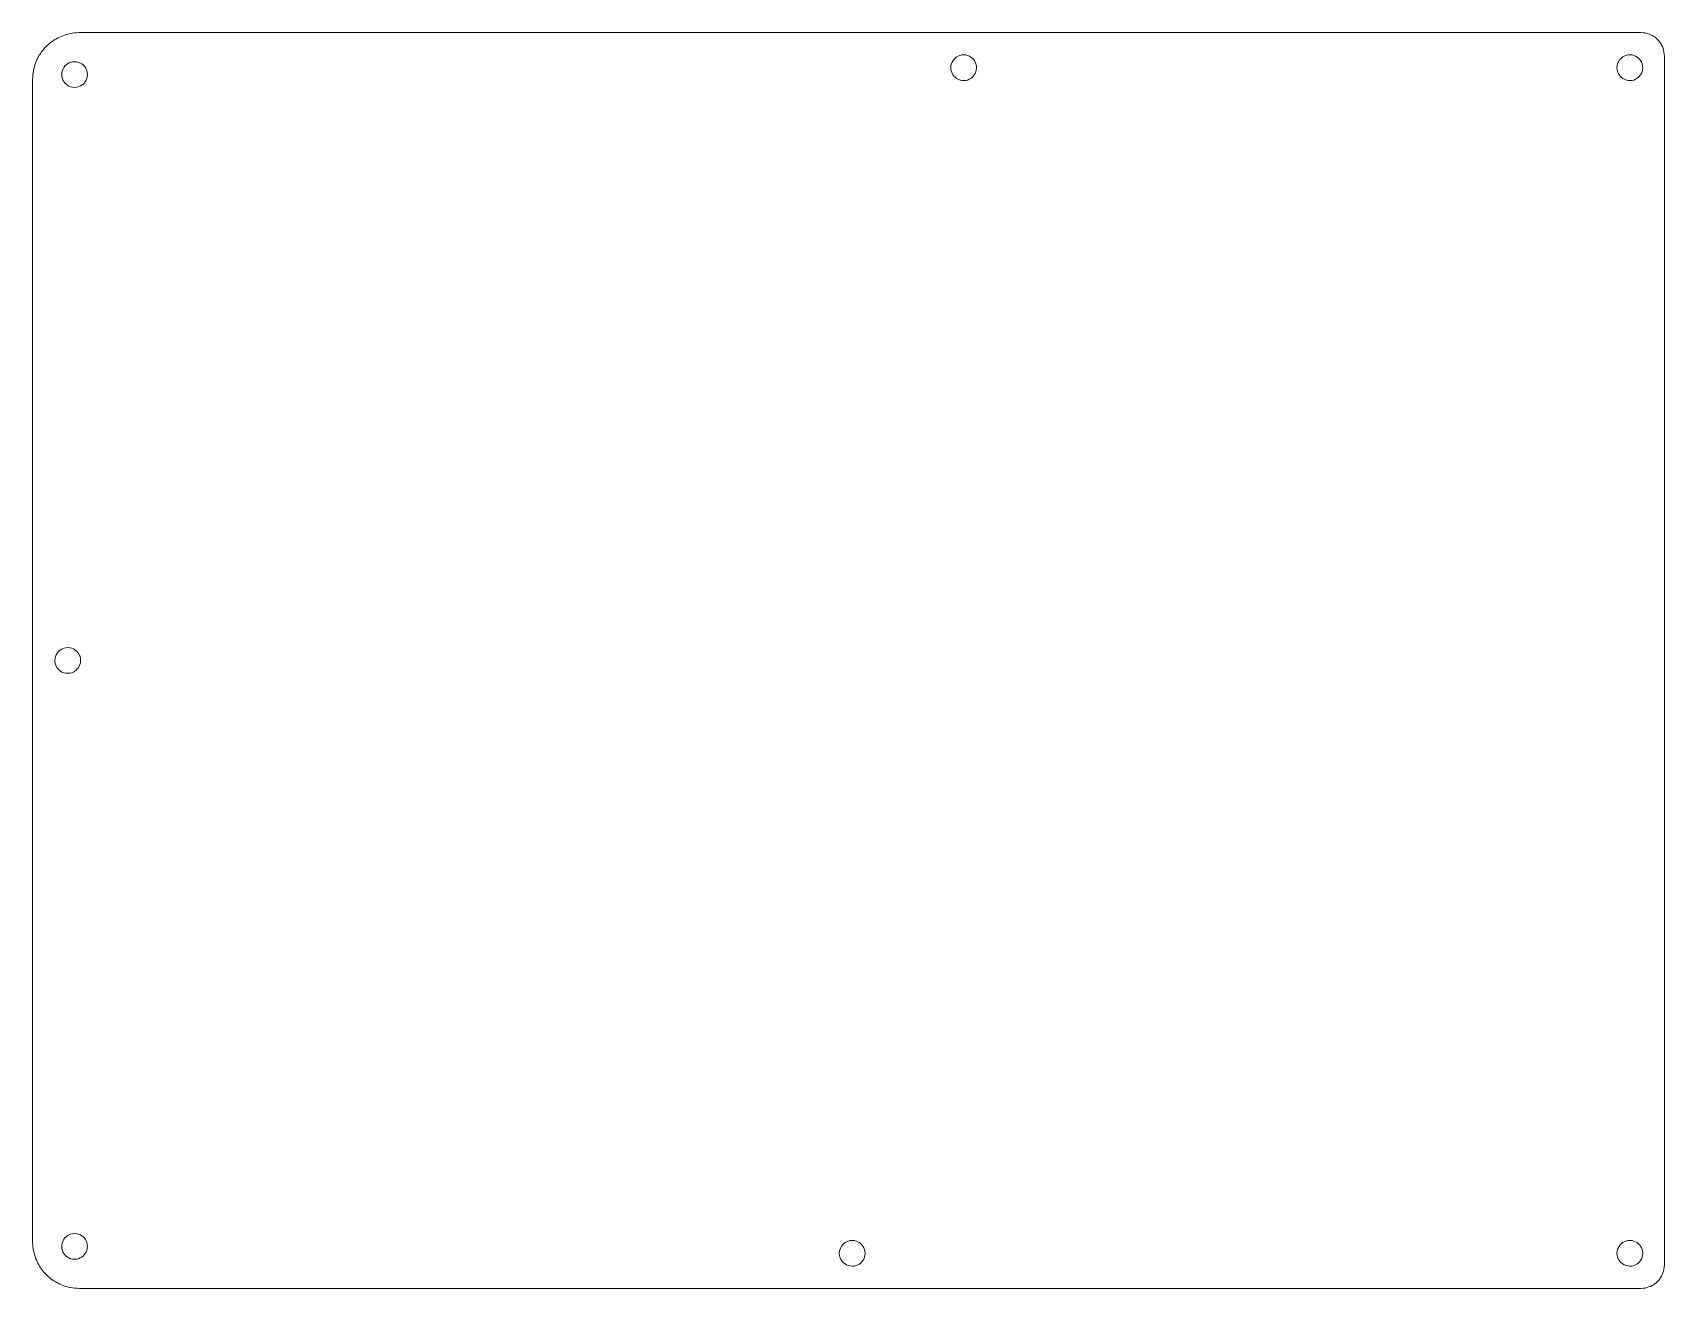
# Model space of a CAD drawing. Header units: millimetres. Extents: x 38 to 178, y 86 to 194.
import ezdxf

# ---------------------------------------------------------------- set-up
doc = ezdxf.new("R2010")
doc.units = ezdxf.units.MM
doc.header["$MEASUREMENT"] = 0
doc.layers.add('Layer 1', color=7, linetype='Continuous')

# ---------------------------------------------------------------- blocks, each defined once
blk = doc.blocks.new('block 2')
at = {"layer": 'Layer 1', "color": 52, "lineweight": 20, "true_color": 0xc2c200}
blk.add_lwpolyline([(41.99, 191.06), (42.17, 191.05)], dxfattribs=at)
blk = doc.blocks.new('block 3')
at = {"layer": 'Layer 1', "color": 52, "lineweight": 20, "true_color": 0xc2c200}
blk.add_lwpolyline([(42.17, 191.05), (42.33, 191.01)], dxfattribs=at)
blk = doc.blocks.new('block 4')
at = {"layer": 'Layer 1', "color": 52, "lineweight": 20, "true_color": 0xc2c200}
blk.add_lwpolyline([(42.33, 191.01), (42.48, 190.95)], dxfattribs=at)
blk = doc.blocks.new('block 5')
at = {"layer": 'Layer 1', "color": 52, "lineweight": 20, "true_color": 0xc2c200}
blk.add_lwpolyline([(42.48, 190.95), (42.6, 190.88)], dxfattribs=at)
blk = doc.blocks.new('block 6')
at = {"layer": 'Layer 1', "color": 52, "lineweight": 20, "true_color": 0xc2c200}
blk.add_lwpolyline([(42.6, 190.88), (42.72, 190.79)], dxfattribs=at)
blk = doc.blocks.new('block 7')
at = {"layer": 'Layer 1', "color": 52, "lineweight": 20, "true_color": 0xc2c200}
blk.add_lwpolyline([(42.72, 190.79), (42.82, 190.68)], dxfattribs=at)
blk = doc.blocks.new('block 8')
at = {"layer": 'Layer 1', "color": 52, "lineweight": 20, "true_color": 0xc2c200}
blk.add_lwpolyline([(42.82, 190.68), (42.91, 190.57)], dxfattribs=at)
blk = doc.blocks.new('block 9')
at = {"layer": 'Layer 1', "color": 52, "lineweight": 20, "true_color": 0xc2c200}
blk.add_lwpolyline([(42.91, 190.57), (42.98, 190.44)], dxfattribs=at)
blk = doc.blocks.new('block 10')
at = {"layer": 'Layer 1', "color": 52, "lineweight": 20, "true_color": 0xc2c200}
blk.add_lwpolyline([(42.98, 190.44), (43.04, 190.3)], dxfattribs=at)
blk = doc.blocks.new('block 11')
at = {"layer": 'Layer 1', "color": 52, "lineweight": 20, "true_color": 0xc2c200}
blk.add_lwpolyline([(43.04, 190.3), (43.07, 190.13)], dxfattribs=at)
blk = doc.blocks.new('block 12')
at = {"layer": 'Layer 1', "color": 52, "lineweight": 20, "true_color": 0xc2c200}
blk.add_lwpolyline([(43.07, 190.13), (43.09, 189.97)], dxfattribs=at)
blk = doc.blocks.new('block 13')
at = {"layer": 'Layer 1', "color": 52, "lineweight": 20, "true_color": 0xc2c200}
blk.add_lwpolyline([(173.8, 190.55), (173.82, 190.74)], dxfattribs=at)
blk = doc.blocks.new('block 14')
at = {"layer": 'Layer 1', "color": 52, "lineweight": 20, "true_color": 0xc2c200}
blk.add_lwpolyline([(173.82, 190.74), (173.86, 190.9)], dxfattribs=at)
blk = doc.blocks.new('block 15')
at = {"layer": 'Layer 1', "color": 52, "lineweight": 20, "true_color": 0xc2c200}
blk.add_lwpolyline([(173.86, 190.9), (173.92, 191.04)], dxfattribs=at)
blk = doc.blocks.new('block 16')
at = {"layer": 'Layer 1', "color": 52, "lineweight": 20, "true_color": 0xc2c200}
blk.add_lwpolyline([(173.92, 191.04), (173.99, 191.17)], dxfattribs=at)
blk = doc.blocks.new('block 17')
at = {"layer": 'Layer 1', "color": 52, "lineweight": 20, "true_color": 0xc2c200}
blk.add_lwpolyline([(173.99, 191.17), (174.08, 191.28)], dxfattribs=at)
blk = doc.blocks.new('block 18')
at = {"layer": 'Layer 1', "color": 52, "lineweight": 20, "true_color": 0xc2c200}
blk.add_lwpolyline([(174.08, 191.28), (174.18, 191.38)], dxfattribs=at)
blk = doc.blocks.new('block 19')
at = {"layer": 'Layer 1', "color": 52, "lineweight": 20, "true_color": 0xc2c200}
blk.add_lwpolyline([(174.18, 191.38), (174.3, 191.47)], dxfattribs=at)
blk = doc.blocks.new('block 20')
at = {"layer": 'Layer 1', "color": 52, "lineweight": 20, "true_color": 0xc2c200}
blk.add_lwpolyline([(174.3, 191.47), (174.43, 191.54)], dxfattribs=at)
blk = doc.blocks.new('block 21')
at = {"layer": 'Layer 1', "color": 52, "lineweight": 20, "true_color": 0xc2c200}
blk.add_lwpolyline([(174.43, 191.54), (174.57, 191.6)], dxfattribs=at)
blk = doc.blocks.new('block 22')
at = {"layer": 'Layer 1', "color": 52, "lineweight": 20, "true_color": 0xc2c200}
blk.add_lwpolyline([(174.57, 191.6), (174.73, 191.64)], dxfattribs=at)
blk = doc.blocks.new('block 23')
at = {"layer": 'Layer 1', "color": 52, "lineweight": 20, "true_color": 0xc2c200}
blk.add_lwpolyline([(174.73, 191.64), (174.9, 191.65)], dxfattribs=at)
blk = doc.blocks.new('block 24')
at = {"layer": 'Layer 1', "color": 52, "lineweight": 20, "true_color": 0xc2c200}
blk.add_lwpolyline([(42.4, 86.2), (42.2, 86.21)], dxfattribs=at)
blk = doc.blocks.new('block 25')
at = {"layer": 'Layer 1', "color": 52, "lineweight": 20, "true_color": 0xc2c200}
blk.add_lwpolyline([(42.2, 86.21), (42.01, 86.22)], dxfattribs=at)
blk = doc.blocks.new('block 26')
at = {"layer": 'Layer 1', "color": 52, "lineweight": 20, "true_color": 0xc2c200}
blk.add_lwpolyline([(42.01, 86.22), (41.82, 86.24)], dxfattribs=at)
blk = doc.blocks.new('block 27')
at = {"layer": 'Layer 1', "color": 52, "lineweight": 20, "true_color": 0xc2c200}
blk.add_lwpolyline([(41.82, 86.24), (41.65, 86.27)], dxfattribs=at)
blk = doc.blocks.new('block 28')
at = {"layer": 'Layer 1', "color": 52, "lineweight": 20, "true_color": 0xc2c200}
blk.add_lwpolyline([(41.65, 86.27), (41.48, 86.31)], dxfattribs=at)
blk = doc.blocks.new('block 29')
at = {"layer": 'Layer 1', "color": 52, "lineweight": 20, "true_color": 0xc2c200}
blk.add_lwpolyline([(41.48, 86.31), (41.32, 86.35)], dxfattribs=at)
blk = doc.blocks.new('block 30')
at = {"layer": 'Layer 1', "color": 52, "lineweight": 20, "true_color": 0xc2c200}
blk.add_lwpolyline([(41.32, 86.35), (41.16, 86.4)], dxfattribs=at)
blk = doc.blocks.new('block 31')
at = {"layer": 'Layer 1', "color": 52, "lineweight": 20, "true_color": 0xc2c200}
blk.add_lwpolyline([(41.16, 86.4), (41.01, 86.45)], dxfattribs=at)
blk = doc.blocks.new('block 32')
at = {"layer": 'Layer 1', "color": 52, "lineweight": 20, "true_color": 0xc2c200}
blk.add_lwpolyline([(41.01, 86.45), (40.86, 86.51)], dxfattribs=at)
blk = doc.blocks.new('block 33')
at = {"layer": 'Layer 1', "color": 52, "lineweight": 20, "true_color": 0xc2c200}
blk.add_lwpolyline([(40.86, 86.51), (40.73, 86.57)], dxfattribs=at)
blk = doc.blocks.new('block 34')
at = {"layer": 'Layer 1', "color": 52, "lineweight": 20, "true_color": 0xc2c200}
blk.add_lwpolyline([(40.73, 86.57), (40.59, 86.64)], dxfattribs=at)
blk = doc.blocks.new('block 35')
at = {"layer": 'Layer 1', "color": 52, "lineweight": 20, "true_color": 0xc2c200}
blk.add_lwpolyline([(40.59, 86.64), (40.46, 86.7)], dxfattribs=at)
blk = doc.blocks.new('block 36')
at = {"layer": 'Layer 1', "color": 52, "lineweight": 20, "true_color": 0xc2c200}
blk.add_lwpolyline([(40.46, 86.7), (40.33, 86.78)], dxfattribs=at)
blk = doc.blocks.new('block 37')
at = {"layer": 'Layer 1', "color": 52, "lineweight": 20, "true_color": 0xc2c200}
blk.add_lwpolyline([(40.33, 86.78), (40.2, 86.86)], dxfattribs=at)
blk = doc.blocks.new('block 38')
at = {"layer": 'Layer 1', "color": 52, "lineweight": 20, "true_color": 0xc2c200}
blk.add_lwpolyline([(40.2, 86.86), (40.08, 86.94)], dxfattribs=at)
blk = doc.blocks.new('block 39')
at = {"layer": 'Layer 1', "color": 52, "lineweight": 20, "true_color": 0xc2c200}
blk.add_lwpolyline([(40.08, 86.94), (39.96, 87.03)], dxfattribs=at)
blk = doc.blocks.new('block 40')
at = {"layer": 'Layer 1', "color": 52, "lineweight": 20, "true_color": 0xc2c200}
blk.add_lwpolyline([(39.96, 87.03), (39.85, 87.12)], dxfattribs=at)
blk = doc.blocks.new('block 41')
at = {"layer": 'Layer 1', "color": 52, "lineweight": 20, "true_color": 0xc2c200}
blk.add_lwpolyline([(39.85, 87.12), (39.74, 87.21)], dxfattribs=at)
blk = doc.blocks.new('block 42')
at = {"layer": 'Layer 1', "color": 52, "lineweight": 20, "true_color": 0xc2c200}
blk.add_lwpolyline([(39.74, 87.21), (39.64, 87.31)], dxfattribs=at)
blk = doc.blocks.new('block 43')
at = {"layer": 'Layer 1', "color": 52, "lineweight": 20, "true_color": 0xc2c200}
blk.add_lwpolyline([(39.64, 87.31), (39.53, 87.41)], dxfattribs=at)
blk = doc.blocks.new('block 44')
at = {"layer": 'Layer 1', "color": 52, "lineweight": 20, "true_color": 0xc2c200}
blk.add_lwpolyline([(39.53, 87.41), (39.44, 87.51)], dxfattribs=at)
blk = doc.blocks.new('block 45')
at = {"layer": 'Layer 1', "color": 52, "lineweight": 20, "true_color": 0xc2c200}
blk.add_lwpolyline([(39.44, 87.51), (39.34, 87.62)], dxfattribs=at)
blk = doc.blocks.new('block 46')
at = {"layer": 'Layer 1', "color": 52, "lineweight": 20, "true_color": 0xc2c200}
blk.add_lwpolyline([(39.34, 87.62), (39.25, 87.74)], dxfattribs=at)
blk = doc.blocks.new('block 47')
at = {"layer": 'Layer 1', "color": 52, "lineweight": 20, "true_color": 0xc2c200}
blk.add_lwpolyline([(39.25, 87.74), (39.16, 87.85)], dxfattribs=at)
blk = doc.blocks.new('block 48')
at = {"layer": 'Layer 1', "color": 52, "lineweight": 20, "true_color": 0xc2c200}
blk.add_lwpolyline([(39.16, 87.85), (39.08, 87.97)], dxfattribs=at)
blk = doc.blocks.new('block 49')
at = {"layer": 'Layer 1', "color": 52, "lineweight": 20, "true_color": 0xc2c200}
blk.add_lwpolyline([(39.08, 87.97), (39, 88.09)], dxfattribs=at)
blk = doc.blocks.new('block 50')
at = {"layer": 'Layer 1', "color": 52, "lineweight": 20, "true_color": 0xc2c200}
blk.add_lwpolyline([(39, 88.09), (38.92, 88.22)], dxfattribs=at)
blk = doc.blocks.new('block 51')
at = {"layer": 'Layer 1', "color": 52, "lineweight": 20, "true_color": 0xc2c200}
blk.add_lwpolyline([(38.92, 88.22), (38.85, 88.36)], dxfattribs=at)
blk = doc.blocks.new('block 52')
at = {"layer": 'Layer 1', "color": 52, "lineweight": 20, "true_color": 0xc2c200}
blk.add_lwpolyline([(38.85, 88.36), (38.78, 88.49)], dxfattribs=at)
blk = doc.blocks.new('block 53')
at = {"layer": 'Layer 1', "color": 52, "lineweight": 20, "true_color": 0xc2c200}
blk.add_lwpolyline([(38.78, 88.49), (38.72, 88.63)], dxfattribs=at)
blk = doc.blocks.new('block 54')
at = {"layer": 'Layer 1', "color": 52, "lineweight": 20, "true_color": 0xc2c200}
blk.add_lwpolyline([(38.72, 88.63), (38.66, 88.77)], dxfattribs=at)
blk = doc.blocks.new('block 55')
at = {"layer": 'Layer 1', "color": 52, "lineweight": 20, "true_color": 0xc2c200}
blk.add_lwpolyline([(38.66, 88.77), (38.61, 88.92)], dxfattribs=at)
blk = doc.blocks.new('block 56')
at = {"layer": 'Layer 1', "color": 52, "lineweight": 20, "true_color": 0xc2c200}
blk.add_lwpolyline([(38.61, 88.92), (38.56, 89.07)], dxfattribs=at)
blk = doc.blocks.new('block 57')
at = {"layer": 'Layer 1', "color": 52, "lineweight": 20, "true_color": 0xc2c200}
blk.add_lwpolyline([(38.56, 89.07), (38.52, 89.23)], dxfattribs=at)
blk = doc.blocks.new('block 58')
at = {"layer": 'Layer 1', "color": 52, "lineweight": 20, "true_color": 0xc2c200}
blk.add_lwpolyline([(38.52, 89.23), (38.48, 89.4)], dxfattribs=at)
blk = doc.blocks.new('block 59')
at = {"layer": 'Layer 1', "color": 52, "lineweight": 20, "true_color": 0xc2c200}
blk.add_lwpolyline([(38.48, 89.4), (38.45, 89.57)], dxfattribs=at)
blk = doc.blocks.new('block 60')
at = {"layer": 'Layer 1', "color": 52, "lineweight": 20, "true_color": 0xc2c200}
blk.add_lwpolyline([(38.45, 89.57), (38.43, 89.75)], dxfattribs=at)
blk = doc.blocks.new('block 61')
at = {"layer": 'Layer 1', "color": 52, "lineweight": 20, "true_color": 0xc2c200}
blk.add_lwpolyline([(38.43, 89.75), (38.41, 89.93)], dxfattribs=at)
blk = doc.blocks.new('block 62')
at = {"layer": 'Layer 1', "color": 52, "lineweight": 20, "true_color": 0xc2c200}
blk.add_lwpolyline([(38.41, 89.93), (38.4, 90.13)], dxfattribs=at)
blk = doc.blocks.new('block 63')
at = {"layer": 'Layer 1', "color": 52, "lineweight": 20, "true_color": 0xc2c200}
blk.add_lwpolyline([(38.4, 90.13), (38.4, 90.2)], dxfattribs=at)
blk = doc.blocks.new('block 64')
at = {"layer": 'Layer 1', "color": 52, "lineweight": 20, "true_color": 0xc2c200}
blk.add_lwpolyline([(107.34, 89.2), (107.36, 89.39)], dxfattribs=at)
blk = doc.blocks.new('block 65')
at = {"layer": 'Layer 1', "color": 52, "lineweight": 20, "true_color": 0xc2c200}
blk.add_lwpolyline([(107.36, 89.39), (107.4, 89.55)], dxfattribs=at)
blk = doc.blocks.new('block 66')
at = {"layer": 'Layer 1', "color": 52, "lineweight": 20, "true_color": 0xc2c200}
blk.add_lwpolyline([(107.4, 89.55), (107.46, 89.69)], dxfattribs=at)
blk = doc.blocks.new('block 67')
at = {"layer": 'Layer 1', "color": 52, "lineweight": 20, "true_color": 0xc2c200}
blk.add_lwpolyline([(107.46, 89.69), (107.53, 89.82)], dxfattribs=at)
blk = doc.blocks.new('block 68')
at = {"layer": 'Layer 1', "color": 52, "lineweight": 20, "true_color": 0xc2c200}
blk.add_lwpolyline([(107.53, 89.82), (107.62, 89.93)], dxfattribs=at)
blk = doc.blocks.new('block 69')
at = {"layer": 'Layer 1', "color": 52, "lineweight": 20, "true_color": 0xc2c200}
blk.add_lwpolyline([(107.62, 89.93), (107.73, 90.03)], dxfattribs=at)
blk = doc.blocks.new('block 70')
at = {"layer": 'Layer 1', "color": 52, "lineweight": 20, "true_color": 0xc2c200}
blk.add_lwpolyline([(107.73, 90.03), (107.84, 90.12)], dxfattribs=at)
blk = doc.blocks.new('block 71')
at = {"layer": 'Layer 1', "color": 52, "lineweight": 20, "true_color": 0xc2c200}
blk.add_lwpolyline([(107.84, 90.12), (107.97, 90.19)], dxfattribs=at)
blk = doc.blocks.new('block 72')
at = {"layer": 'Layer 1', "color": 52, "lineweight": 20, "true_color": 0xc2c200}
blk.add_lwpolyline([(107.97, 90.19), (108.11, 90.25)], dxfattribs=at)
blk = doc.blocks.new('block 73')
at = {"layer": 'Layer 1', "color": 52, "lineweight": 20, "true_color": 0xc2c200}
blk.add_lwpolyline([(108.11, 90.25), (108.28, 90.29)], dxfattribs=at)
blk = doc.blocks.new('block 74')
at = {"layer": 'Layer 1', "color": 52, "lineweight": 20, "true_color": 0xc2c200}
blk.add_lwpolyline([(108.28, 90.29), (108.44, 90.3)], dxfattribs=at)
blk = doc.blocks.new('block 75')
at = {"layer": 'Layer 1', "color": 52, "lineweight": 20, "true_color": 0xc2c200}
blk.add_lwpolyline([(174.9, 90.3), (175.09, 90.29)], dxfattribs=at)
blk = doc.blocks.new('block 76')
at = {"layer": 'Layer 1', "color": 52, "lineweight": 20, "true_color": 0xc2c200}
blk.add_lwpolyline([(175.09, 90.29), (175.25, 90.24)], dxfattribs=at)
blk = doc.blocks.new('block 77')
at = {"layer": 'Layer 1', "color": 52, "lineweight": 20, "true_color": 0xc2c200}
blk.add_lwpolyline([(175.25, 90.24), (175.39, 90.19)], dxfattribs=at)
blk = doc.blocks.new('block 78')
at = {"layer": 'Layer 1', "color": 52, "lineweight": 20, "true_color": 0xc2c200}
blk.add_lwpolyline([(175.39, 90.19), (175.52, 90.11)], dxfattribs=at)
blk = doc.blocks.new('block 79')
at = {"layer": 'Layer 1', "color": 52, "lineweight": 20, "true_color": 0xc2c200}
blk.add_lwpolyline([(175.52, 90.11), (175.63, 90.02)], dxfattribs=at)
blk = doc.blocks.new('block 80')
at = {"layer": 'Layer 1', "color": 52, "lineweight": 20, "true_color": 0xc2c200}
blk.add_lwpolyline([(175.63, 90.02), (175.74, 89.92)], dxfattribs=at)
blk = doc.blocks.new('block 81')
at = {"layer": 'Layer 1', "color": 52, "lineweight": 20, "true_color": 0xc2c200}
blk.add_lwpolyline([(175.74, 89.92), (175.82, 89.81)], dxfattribs=at)
blk = doc.blocks.new('block 82')
at = {"layer": 'Layer 1', "color": 52, "lineweight": 20, "true_color": 0xc2c200}
blk.add_lwpolyline([(175.82, 89.81), (175.89, 89.68)], dxfattribs=at)
blk = doc.blocks.new('block 83')
at = {"layer": 'Layer 1', "color": 52, "lineweight": 20, "true_color": 0xc2c200}
blk.add_lwpolyline([(175.89, 89.68), (175.95, 89.53)], dxfattribs=at)
blk = doc.blocks.new('block 84')
at = {"layer": 'Layer 1', "color": 52, "lineweight": 20, "true_color": 0xc2c200}
blk.add_lwpolyline([(175.95, 89.53), (175.99, 89.37)], dxfattribs=at)
blk = doc.blocks.new('block 85')
at = {"layer": 'Layer 1', "color": 52, "lineweight": 20, "true_color": 0xc2c200}
blk.add_lwpolyline([(175.99, 89.37), (176, 89.2)], dxfattribs=at)
blk = doc.blocks.new('block 86')
at = {"layer": 'Layer 1', "color": 52, "lineweight": 20, "true_color": 0xc2c200}
blk.add_lwpolyline([(40.89, 189.97), (40.9, 190.15)], dxfattribs=at)
blk = doc.blocks.new('block 87')
at = {"layer": 'Layer 1', "color": 52, "lineweight": 20, "true_color": 0xc2c200}
blk.add_lwpolyline([(40.9, 190.15), (40.94, 190.32)], dxfattribs=at)
blk = doc.blocks.new('block 88')
at = {"layer": 'Layer 1', "color": 52, "lineweight": 20, "true_color": 0xc2c200}
blk.add_lwpolyline([(40.94, 190.32), (41, 190.46)], dxfattribs=at)
blk = doc.blocks.new('block 89')
at = {"layer": 'Layer 1', "color": 52, "lineweight": 20, "true_color": 0xc2c200}
blk.add_lwpolyline([(41, 190.46), (41.08, 190.58)], dxfattribs=at)
blk = doc.blocks.new('block 90')
at = {"layer": 'Layer 1', "color": 52, "lineweight": 20, "true_color": 0xc2c200}
blk.add_lwpolyline([(41.08, 190.58), (41.16, 190.7)], dxfattribs=at)
blk = doc.blocks.new('block 91')
at = {"layer": 'Layer 1', "color": 52, "lineweight": 20, "true_color": 0xc2c200}
blk.add_lwpolyline([(41.16, 190.7), (41.27, 190.8)], dxfattribs=at)
blk = doc.blocks.new('block 92')
at = {"layer": 'Layer 1', "color": 52, "lineweight": 20, "true_color": 0xc2c200}
blk.add_lwpolyline([(41.27, 190.8), (41.38, 190.89)], dxfattribs=at)
blk = doc.blocks.new('block 93')
at = {"layer": 'Layer 1', "color": 52, "lineweight": 20, "true_color": 0xc2c200}
blk.add_lwpolyline([(41.38, 190.89), (41.51, 190.96)], dxfattribs=at)
blk = doc.blocks.new('block 94')
at = {"layer": 'Layer 1', "color": 52, "lineweight": 20, "true_color": 0xc2c200}
blk.add_lwpolyline([(41.51, 190.96), (41.65, 191.01)], dxfattribs=at)
blk = doc.blocks.new('block 95')
at = {"layer": 'Layer 1', "color": 52, "lineweight": 20, "true_color": 0xc2c200}
blk.add_lwpolyline([(41.65, 191.01), (41.82, 191.05)], dxfattribs=at)
blk = doc.blocks.new('block 96')
at = {"layer": 'Layer 1', "color": 52, "lineweight": 20, "true_color": 0xc2c200}
blk.add_lwpolyline([(41.82, 191.05), (41.99, 191.06)], dxfattribs=at)
blk = doc.blocks.new('block 97')
at = {"layer": 'Layer 1', "color": 52, "lineweight": 20, "true_color": 0xc2c200}
blk.add_lwpolyline([(38.4, 189.55), (38.41, 189.76)], dxfattribs=at)
blk = doc.blocks.new('block 98')
at = {"layer": 'Layer 1', "color": 52, "lineweight": 20, "true_color": 0xc2c200}
blk.add_lwpolyline([(38.41, 189.76), (38.42, 189.94)], dxfattribs=at)
blk = doc.blocks.new('block 99')
at = {"layer": 'Layer 1', "color": 52, "lineweight": 20, "true_color": 0xc2c200}
blk.add_lwpolyline([(38.42, 189.94), (38.44, 190.13)], dxfattribs=at)
blk = doc.blocks.new('block 100')
at = {"layer": 'Layer 1', "color": 52, "lineweight": 20, "true_color": 0xc2c200}
blk.add_lwpolyline([(38.44, 190.13), (38.47, 190.31)], dxfattribs=at)
blk = doc.blocks.new('block 101')
at = {"layer": 'Layer 1', "color": 52, "lineweight": 20, "true_color": 0xc2c200}
blk.add_lwpolyline([(38.47, 190.31), (38.51, 190.47)], dxfattribs=at)
blk = doc.blocks.new('block 102')
at = {"layer": 'Layer 1', "color": 52, "lineweight": 20, "true_color": 0xc2c200}
blk.add_lwpolyline([(38.51, 190.47), (38.55, 190.63)], dxfattribs=at)
blk = doc.blocks.new('block 103')
at = {"layer": 'Layer 1', "color": 52, "lineweight": 20, "true_color": 0xc2c200}
blk.add_lwpolyline([(38.55, 190.63), (38.6, 190.79)], dxfattribs=at)
blk = doc.blocks.new('block 104')
at = {"layer": 'Layer 1', "color": 52, "lineweight": 20, "true_color": 0xc2c200}
blk.add_lwpolyline([(38.6, 190.79), (38.65, 190.94)], dxfattribs=at)
blk = doc.blocks.new('block 105')
at = {"layer": 'Layer 1', "color": 52, "lineweight": 20, "true_color": 0xc2c200}
blk.add_lwpolyline([(38.65, 190.94), (38.71, 191.09)], dxfattribs=at)
blk = doc.blocks.new('block 106')
at = {"layer": 'Layer 1', "color": 52, "lineweight": 20, "true_color": 0xc2c200}
blk.add_lwpolyline([(38.71, 191.09), (38.77, 191.22)], dxfattribs=at)
blk = doc.blocks.new('block 107')
at = {"layer": 'Layer 1', "color": 52, "lineweight": 20, "true_color": 0xc2c200}
blk.add_lwpolyline([(38.77, 191.22), (38.83, 191.36)], dxfattribs=at)
blk = doc.blocks.new('block 108')
at = {"layer": 'Layer 1', "color": 52, "lineweight": 20, "true_color": 0xc2c200}
blk.add_lwpolyline([(38.83, 191.36), (38.9, 191.49)], dxfattribs=at)
blk = doc.blocks.new('block 109')
at = {"layer": 'Layer 1', "color": 52, "lineweight": 20, "true_color": 0xc2c200}
blk.add_lwpolyline([(38.9, 191.49), (38.97, 191.62)], dxfattribs=at)
blk = doc.blocks.new('block 110')
at = {"layer": 'Layer 1', "color": 52, "lineweight": 20, "true_color": 0xc2c200}
blk.add_lwpolyline([(38.97, 191.62), (39.06, 191.75)], dxfattribs=at)
blk = doc.blocks.new('block 111')
at = {"layer": 'Layer 1', "color": 52, "lineweight": 20, "true_color": 0xc2c200}
blk.add_lwpolyline([(39.06, 191.75), (39.14, 191.87)], dxfattribs=at)
blk = doc.blocks.new('block 112')
at = {"layer": 'Layer 1', "color": 52, "lineweight": 20, "true_color": 0xc2c200}
blk.add_lwpolyline([(39.14, 191.87), (39.23, 191.99)], dxfattribs=at)
blk = doc.blocks.new('block 113')
at = {"layer": 'Layer 1', "color": 52, "lineweight": 20, "true_color": 0xc2c200}
blk.add_lwpolyline([(39.23, 191.99), (39.32, 192.1)], dxfattribs=at)
blk = doc.blocks.new('block 114')
at = {"layer": 'Layer 1', "color": 52, "lineweight": 20, "true_color": 0xc2c200}
blk.add_lwpolyline([(39.32, 192.1), (39.41, 192.21)], dxfattribs=at)
blk = doc.blocks.new('block 115')
at = {"layer": 'Layer 1', "color": 52, "lineweight": 20, "true_color": 0xc2c200}
blk.add_lwpolyline([(39.41, 192.21), (39.51, 192.31)], dxfattribs=at)
blk = doc.blocks.new('block 116')
at = {"layer": 'Layer 1', "color": 52, "lineweight": 20, "true_color": 0xc2c200}
blk.add_lwpolyline([(39.51, 192.31), (39.61, 192.42)], dxfattribs=at)
blk = doc.blocks.new('block 117')
at = {"layer": 'Layer 1', "color": 52, "lineweight": 20, "true_color": 0xc2c200}
blk.add_lwpolyline([(39.61, 192.42), (39.72, 192.52)], dxfattribs=at)
blk = doc.blocks.new('block 118')
at = {"layer": 'Layer 1', "color": 52, "lineweight": 20, "true_color": 0xc2c200}
blk.add_lwpolyline([(39.72, 192.52), (39.83, 192.61)], dxfattribs=at)
blk = doc.blocks.new('block 119')
at = {"layer": 'Layer 1', "color": 52, "lineweight": 20, "true_color": 0xc2c200}
blk.add_lwpolyline([(39.83, 192.61), (39.94, 192.7)], dxfattribs=at)
blk = doc.blocks.new('block 120')
at = {"layer": 'Layer 1', "color": 52, "lineweight": 20, "true_color": 0xc2c200}
blk.add_lwpolyline([(39.94, 192.7), (40.06, 192.79)], dxfattribs=at)
blk = doc.blocks.new('block 121')
at = {"layer": 'Layer 1', "color": 52, "lineweight": 20, "true_color": 0xc2c200}
blk.add_lwpolyline([(40.06, 192.79), (40.18, 192.88)], dxfattribs=at)
blk = doc.blocks.new('block 122')
at = {"layer": 'Layer 1', "color": 52, "lineweight": 20, "true_color": 0xc2c200}
blk.add_lwpolyline([(40.18, 192.88), (40.3, 192.96)], dxfattribs=at)
blk = doc.blocks.new('block 123')
at = {"layer": 'Layer 1', "color": 52, "lineweight": 20, "true_color": 0xc2c200}
blk.add_lwpolyline([(40.3, 192.96), (40.43, 193.03)], dxfattribs=at)
blk = doc.blocks.new('block 124')
at = {"layer": 'Layer 1', "color": 52, "lineweight": 20, "true_color": 0xc2c200}
blk.add_lwpolyline([(40.43, 193.03), (40.56, 193.1)], dxfattribs=at)
blk = doc.blocks.new('block 125')
at = {"layer": 'Layer 1', "color": 52, "lineweight": 20, "true_color": 0xc2c200}
blk.add_lwpolyline([(40.56, 193.1), (40.69, 193.17)], dxfattribs=at)
blk = doc.blocks.new('block 126')
at = {"layer": 'Layer 1', "color": 52, "lineweight": 20, "true_color": 0xc2c200}
blk.add_lwpolyline([(40.69, 193.17), (40.83, 193.23)], dxfattribs=at)
blk = doc.blocks.new('block 127')
at = {"layer": 'Layer 1', "color": 52, "lineweight": 20, "true_color": 0xc2c200}
blk.add_lwpolyline([(40.83, 193.23), (40.97, 193.29)], dxfattribs=at)
blk = doc.blocks.new('block 128')
at = {"layer": 'Layer 1', "color": 52, "lineweight": 20, "true_color": 0xc2c200}
blk.add_lwpolyline([(40.97, 193.29), (41.12, 193.34)], dxfattribs=at)
blk = doc.blocks.new('block 129')
at = {"layer": 'Layer 1', "color": 52, "lineweight": 20, "true_color": 0xc2c200}
blk.add_lwpolyline([(41.12, 193.34), (41.28, 193.39)], dxfattribs=at)
blk = doc.blocks.new('block 130')
at = {"layer": 'Layer 1', "color": 52, "lineweight": 20, "true_color": 0xc2c200}
blk.add_lwpolyline([(41.28, 193.39), (41.44, 193.43)], dxfattribs=at)
blk = doc.blocks.new('block 131')
at = {"layer": 'Layer 1', "color": 52, "lineweight": 20, "true_color": 0xc2c200}
blk.add_lwpolyline([(41.44, 193.43), (41.6, 193.47)], dxfattribs=at)
blk = doc.blocks.new('block 132')
at = {"layer": 'Layer 1', "color": 52, "lineweight": 20, "true_color": 0xc2c200}
blk.add_lwpolyline([(41.6, 193.47), (41.77, 193.5)], dxfattribs=at)
blk = doc.blocks.new('block 133')
at = {"layer": 'Layer 1', "color": 52, "lineweight": 20, "true_color": 0xc2c200}
blk.add_lwpolyline([(41.77, 193.5), (41.96, 193.53)], dxfattribs=at)
blk = doc.blocks.new('block 134')
at = {"layer": 'Layer 1', "color": 52, "lineweight": 20, "true_color": 0xc2c200}
blk.add_lwpolyline([(41.96, 193.53), (42.14, 193.54)], dxfattribs=at)
blk = doc.blocks.new('block 135')
at = {"layer": 'Layer 1', "color": 52, "lineweight": 20, "true_color": 0xc2c200}
blk.add_lwpolyline([(42.14, 193.54), (42.34, 193.55)], dxfattribs=at)
blk = doc.blocks.new('block 136')
at = {"layer": 'Layer 1', "color": 52, "lineweight": 20, "true_color": 0xc2c200}
blk.add_lwpolyline([(42.34, 193.55), (42.4, 193.55)], dxfattribs=at)
blk = doc.blocks.new('block 137')
at = {"layer": 'Layer 1', "color": 52, "lineweight": 20, "true_color": 0xc2c200}
blk.add_lwpolyline([(177.85, 191.55), (177.85, 88.2)], dxfattribs=at)
blk = doc.blocks.new('block 138')
at = {"layer": 'Layer 1', "color": 52, "lineweight": 20, "true_color": 0xc2c200}
blk.add_lwpolyline([(177.85, 88.2), (177.85, 88.2)], dxfattribs=at)
blk = doc.blocks.new('block 139')
at = {"layer": 'Layer 1', "color": 52, "lineweight": 20, "true_color": 0xc2c200}
blk.add_lwpolyline([(116.87, 190.55), (116.88, 190.74)], dxfattribs=at)
blk = doc.blocks.new('block 140')
at = {"layer": 'Layer 1', "color": 52, "lineweight": 20, "true_color": 0xc2c200}
blk.add_lwpolyline([(116.88, 190.74), (116.92, 190.9)], dxfattribs=at)
blk = doc.blocks.new('block 141')
at = {"layer": 'Layer 1', "color": 52, "lineweight": 20, "true_color": 0xc2c200}
blk.add_lwpolyline([(116.92, 190.9), (116.99, 191.04)], dxfattribs=at)
blk = doc.blocks.new('block 142')
at = {"layer": 'Layer 1', "color": 52, "lineweight": 20, "true_color": 0xc2c200}
blk.add_lwpolyline([(116.99, 191.04), (117.06, 191.17)], dxfattribs=at)
blk = doc.blocks.new('block 143')
at = {"layer": 'Layer 1', "color": 52, "lineweight": 20, "true_color": 0xc2c200}
blk.add_lwpolyline([(117.06, 191.17), (117.15, 191.28)], dxfattribs=at)
blk = doc.blocks.new('block 144')
at = {"layer": 'Layer 1', "color": 52, "lineweight": 20, "true_color": 0xc2c200}
blk.add_lwpolyline([(117.15, 191.28), (117.25, 191.38)], dxfattribs=at)
blk = doc.blocks.new('block 145')
at = {"layer": 'Layer 1', "color": 52, "lineweight": 20, "true_color": 0xc2c200}
blk.add_lwpolyline([(117.25, 191.38), (117.37, 191.47)], dxfattribs=at)
blk = doc.blocks.new('block 146')
at = {"layer": 'Layer 1', "color": 52, "lineweight": 20, "true_color": 0xc2c200}
blk.add_lwpolyline([(117.37, 191.47), (117.49, 191.54)], dxfattribs=at)
blk = doc.blocks.new('block 147')
at = {"layer": 'Layer 1', "color": 52, "lineweight": 20, "true_color": 0xc2c200}
blk.add_lwpolyline([(117.49, 191.54), (117.64, 191.6)], dxfattribs=at)
blk = doc.blocks.new('block 148')
at = {"layer": 'Layer 1', "color": 52, "lineweight": 20, "true_color": 0xc2c200}
blk.add_lwpolyline([(117.64, 191.6), (117.8, 191.64)], dxfattribs=at)
blk = doc.blocks.new('block 149')
at = {"layer": 'Layer 1', "color": 52, "lineweight": 20, "true_color": 0xc2c200}
blk.add_lwpolyline([(117.8, 191.64), (117.97, 191.65)], dxfattribs=at)
blk = doc.blocks.new('block 150')
at = {"layer": 'Layer 1', "color": 52, "lineweight": 20, "true_color": 0xc2c200}
blk.add_lwpolyline([(176, 89.2), (175.99, 89.02)], dxfattribs=at)
blk = doc.blocks.new('block 151')
at = {"layer": 'Layer 1', "color": 52, "lineweight": 20, "true_color": 0xc2c200}
blk.add_lwpolyline([(175.99, 89.02), (175.95, 88.86)], dxfattribs=at)
blk = doc.blocks.new('block 152')
at = {"layer": 'Layer 1', "color": 52, "lineweight": 20, "true_color": 0xc2c200}
blk.add_lwpolyline([(175.95, 88.86), (175.89, 88.71)], dxfattribs=at)
blk = doc.blocks.new('block 153')
at = {"layer": 'Layer 1', "color": 52, "lineweight": 20, "true_color": 0xc2c200}
blk.add_lwpolyline([(175.89, 88.71), (175.81, 88.59)], dxfattribs=at)
blk = doc.blocks.new('block 154')
at = {"layer": 'Layer 1', "color": 52, "lineweight": 20, "true_color": 0xc2c200}
blk.add_lwpolyline([(175.81, 88.59), (175.73, 88.47)], dxfattribs=at)
blk = doc.blocks.new('block 155')
at = {"layer": 'Layer 1', "color": 52, "lineweight": 20, "true_color": 0xc2c200}
blk.add_lwpolyline([(175.73, 88.47), (175.62, 88.37)], dxfattribs=at)
blk = doc.blocks.new('block 156')
at = {"layer": 'Layer 1', "color": 52, "lineweight": 20, "true_color": 0xc2c200}
blk.add_lwpolyline([(175.62, 88.37), (175.51, 88.28)], dxfattribs=at)
blk = doc.blocks.new('block 157')
at = {"layer": 'Layer 1', "color": 52, "lineweight": 20, "true_color": 0xc2c200}
blk.add_lwpolyline([(175.51, 88.28), (175.38, 88.21)], dxfattribs=at)
blk = doc.blocks.new('block 158')
at = {"layer": 'Layer 1', "color": 52, "lineweight": 20, "true_color": 0xc2c200}
blk.add_lwpolyline([(175.38, 88.21), (175.24, 88.15)], dxfattribs=at)
blk = doc.blocks.new('block 159')
at = {"layer": 'Layer 1', "color": 52, "lineweight": 20, "true_color": 0xc2c200}
blk.add_lwpolyline([(175.24, 88.15), (175.07, 88.11)], dxfattribs=at)
blk = doc.blocks.new('block 160')
at = {"layer": 'Layer 1', "color": 52, "lineweight": 20, "true_color": 0xc2c200}
blk.add_lwpolyline([(175.07, 88.11), (174.9, 88.1)], dxfattribs=at)
blk = doc.blocks.new('block 161')
at = {"layer": 'Layer 1', "color": 52, "lineweight": 20, "true_color": 0xc2c200}
blk.add_lwpolyline([(174.9, 88.1), (174.72, 88.12)], dxfattribs=at)
blk = doc.blocks.new('block 162')
at = {"layer": 'Layer 1', "color": 52, "lineweight": 20, "true_color": 0xc2c200}
blk.add_lwpolyline([(174.72, 88.12), (174.56, 88.16)], dxfattribs=at)
blk = doc.blocks.new('block 163')
at = {"layer": 'Layer 1', "color": 52, "lineweight": 20, "true_color": 0xc2c200}
blk.add_lwpolyline([(174.56, 88.16), (174.42, 88.22)], dxfattribs=at)
blk = doc.blocks.new('block 164')
at = {"layer": 'Layer 1', "color": 52, "lineweight": 20, "true_color": 0xc2c200}
blk.add_lwpolyline([(174.42, 88.22), (174.29, 88.29)], dxfattribs=at)
blk = doc.blocks.new('block 165')
at = {"layer": 'Layer 1', "color": 52, "lineweight": 20, "true_color": 0xc2c200}
blk.add_lwpolyline([(174.29, 88.29), (174.17, 88.38)], dxfattribs=at)
blk = doc.blocks.new('block 166')
at = {"layer": 'Layer 1', "color": 52, "lineweight": 20, "true_color": 0xc2c200}
blk.add_lwpolyline([(174.17, 88.38), (174.07, 88.48)], dxfattribs=at)
blk = doc.blocks.new('block 167')
at = {"layer": 'Layer 1', "color": 52, "lineweight": 20, "true_color": 0xc2c200}
blk.add_lwpolyline([(174.07, 88.48), (173.98, 88.6)], dxfattribs=at)
blk = doc.blocks.new('block 168')
at = {"layer": 'Layer 1', "color": 52, "lineweight": 20, "true_color": 0xc2c200}
blk.add_lwpolyline([(173.98, 88.6), (173.91, 88.73)], dxfattribs=at)
blk = doc.blocks.new('block 169')
at = {"layer": 'Layer 1', "color": 52, "lineweight": 20, "true_color": 0xc2c200}
blk.add_lwpolyline([(173.91, 88.73), (173.85, 88.87)], dxfattribs=at)
blk = doc.blocks.new('block 170')
at = {"layer": 'Layer 1', "color": 52, "lineweight": 20, "true_color": 0xc2c200}
blk.add_lwpolyline([(173.85, 88.87), (173.82, 89.03)], dxfattribs=at)
blk = doc.blocks.new('block 171')
at = {"layer": 'Layer 1', "color": 52, "lineweight": 20, "true_color": 0xc2c200}
blk.add_lwpolyline([(173.82, 89.03), (173.8, 89.2)], dxfattribs=at)
blk = doc.blocks.new('block 172')
at = {"layer": 'Layer 1', "color": 52, "lineweight": 20, "true_color": 0xc2c200}
blk.add_lwpolyline([(173.8, 89.2), (173.82, 89.39)], dxfattribs=at)
blk = doc.blocks.new('block 173')
at = {"layer": 'Layer 1', "color": 52, "lineweight": 20, "true_color": 0xc2c200}
blk.add_lwpolyline([(173.82, 89.39), (173.86, 89.55)], dxfattribs=at)
blk = doc.blocks.new('block 174')
at = {"layer": 'Layer 1', "color": 52, "lineweight": 20, "true_color": 0xc2c200}
blk.add_lwpolyline([(173.86, 89.55), (173.92, 89.69)], dxfattribs=at)
blk = doc.blocks.new('block 175')
at = {"layer": 'Layer 1', "color": 52, "lineweight": 20, "true_color": 0xc2c200}
blk.add_lwpolyline([(173.92, 89.69), (173.99, 89.82)], dxfattribs=at)
blk = doc.blocks.new('block 176')
at = {"layer": 'Layer 1', "color": 52, "lineweight": 20, "true_color": 0xc2c200}
blk.add_lwpolyline([(173.99, 89.82), (174.08, 89.93)], dxfattribs=at)
blk = doc.blocks.new('block 177')
at = {"layer": 'Layer 1', "color": 52, "lineweight": 20, "true_color": 0xc2c200}
blk.add_lwpolyline([(174.08, 89.93), (174.18, 90.03)], dxfattribs=at)
blk = doc.blocks.new('block 178')
at = {"layer": 'Layer 1', "color": 52, "lineweight": 20, "true_color": 0xc2c200}
blk.add_lwpolyline([(174.18, 90.03), (174.3, 90.12)], dxfattribs=at)
blk = doc.blocks.new('block 179')
at = {"layer": 'Layer 1', "color": 52, "lineweight": 20, "true_color": 0xc2c200}
blk.add_lwpolyline([(174.3, 90.12), (174.43, 90.19)], dxfattribs=at)
blk = doc.blocks.new('block 180')
at = {"layer": 'Layer 1', "color": 52, "lineweight": 20, "true_color": 0xc2c200}
blk.add_lwpolyline([(174.43, 90.19), (174.57, 90.25)], dxfattribs=at)
blk = doc.blocks.new('block 181')
at = {"layer": 'Layer 1', "color": 52, "lineweight": 20, "true_color": 0xc2c200}
blk.add_lwpolyline([(174.57, 90.25), (174.73, 90.29)], dxfattribs=at)
blk = doc.blocks.new('block 182')
at = {"layer": 'Layer 1', "color": 52, "lineweight": 20, "true_color": 0xc2c200}
blk.add_lwpolyline([(174.73, 90.29), (174.9, 90.3)], dxfattribs=at)
blk = doc.blocks.new('block 183')
at = {"layer": 'Layer 1', "color": 52, "lineweight": 20, "true_color": 0xc2c200}
blk.add_lwpolyline([(174.9, 189.45), (174.72, 189.47)], dxfattribs=at)
blk = doc.blocks.new('block 184')
at = {"layer": 'Layer 1', "color": 52, "lineweight": 20, "true_color": 0xc2c200}
blk.add_lwpolyline([(174.72, 189.47), (174.56, 189.51)], dxfattribs=at)
blk = doc.blocks.new('block 185')
at = {"layer": 'Layer 1', "color": 52, "lineweight": 20, "true_color": 0xc2c200}
blk.add_lwpolyline([(174.56, 189.51), (174.42, 189.57)], dxfattribs=at)
blk = doc.blocks.new('block 186')
at = {"layer": 'Layer 1', "color": 52, "lineweight": 20, "true_color": 0xc2c200}
blk.add_lwpolyline([(174.42, 189.57), (174.29, 189.64)], dxfattribs=at)
blk = doc.blocks.new('block 187')
at = {"layer": 'Layer 1', "color": 52, "lineweight": 20, "true_color": 0xc2c200}
blk.add_lwpolyline([(174.29, 189.64), (174.17, 189.73)], dxfattribs=at)
blk = doc.blocks.new('block 188')
at = {"layer": 'Layer 1', "color": 52, "lineweight": 20, "true_color": 0xc2c200}
blk.add_lwpolyline([(174.17, 189.73), (174.07, 189.83)], dxfattribs=at)
blk = doc.blocks.new('block 189')
at = {"layer": 'Layer 1', "color": 52, "lineweight": 20, "true_color": 0xc2c200}
blk.add_lwpolyline([(174.07, 189.83), (173.98, 189.95)], dxfattribs=at)
blk = doc.blocks.new('block 190')
at = {"layer": 'Layer 1', "color": 52, "lineweight": 20, "true_color": 0xc2c200}
blk.add_lwpolyline([(173.98, 189.95), (173.91, 190.08)], dxfattribs=at)
blk = doc.blocks.new('block 191')
at = {"layer": 'Layer 1', "color": 52, "lineweight": 20, "true_color": 0xc2c200}
blk.add_lwpolyline([(173.91, 190.08), (173.85, 190.22)], dxfattribs=at)
blk = doc.blocks.new('block 192')
at = {"layer": 'Layer 1', "color": 52, "lineweight": 20, "true_color": 0xc2c200}
blk.add_lwpolyline([(173.85, 190.22), (173.82, 190.38)], dxfattribs=at)
blk = doc.blocks.new('block 193')
at = {"layer": 'Layer 1', "color": 52, "lineweight": 20, "true_color": 0xc2c200}
blk.add_lwpolyline([(173.82, 190.38), (173.8, 190.55)], dxfattribs=at)
blk = doc.blocks.new('block 194')
at = {"layer": 'Layer 1', "color": 52, "lineweight": 20, "true_color": 0xc2c200}
blk.add_lwpolyline([(117.97, 189.45), (117.78, 189.47)], dxfattribs=at)
blk = doc.blocks.new('block 195')
at = {"layer": 'Layer 1', "color": 52, "lineweight": 20, "true_color": 0xc2c200}
blk.add_lwpolyline([(117.78, 189.47), (117.62, 189.51)], dxfattribs=at)
blk = doc.blocks.new('block 196')
at = {"layer": 'Layer 1', "color": 52, "lineweight": 20, "true_color": 0xc2c200}
blk.add_lwpolyline([(117.62, 189.51), (117.48, 189.57)], dxfattribs=at)
blk = doc.blocks.new('block 197')
at = {"layer": 'Layer 1', "color": 52, "lineweight": 20, "true_color": 0xc2c200}
blk.add_lwpolyline([(117.48, 189.57), (117.35, 189.64)], dxfattribs=at)
blk = doc.blocks.new('block 198')
at = {"layer": 'Layer 1', "color": 52, "lineweight": 20, "true_color": 0xc2c200}
blk.add_lwpolyline([(117.35, 189.64), (117.24, 189.73)], dxfattribs=at)
blk = doc.blocks.new('block 199')
at = {"layer": 'Layer 1', "color": 52, "lineweight": 20, "true_color": 0xc2c200}
blk.add_lwpolyline([(117.24, 189.73), (117.14, 189.83)], dxfattribs=at)
blk = doc.blocks.new('block 200')
at = {"layer": 'Layer 1', "color": 52, "lineweight": 20, "true_color": 0xc2c200}
blk.add_lwpolyline([(117.14, 189.83), (117.05, 189.95)], dxfattribs=at)
blk = doc.blocks.new('block 201')
at = {"layer": 'Layer 1', "color": 52, "lineweight": 20, "true_color": 0xc2c200}
blk.add_lwpolyline([(117.05, 189.95), (116.98, 190.08)], dxfattribs=at)
blk = doc.blocks.new('block 202')
at = {"layer": 'Layer 1', "color": 52, "lineweight": 20, "true_color": 0xc2c200}
blk.add_lwpolyline([(116.98, 190.08), (116.92, 190.22)], dxfattribs=at)
blk = doc.blocks.new('block 203')
at = {"layer": 'Layer 1', "color": 52, "lineweight": 20, "true_color": 0xc2c200}
blk.add_lwpolyline([(116.92, 190.22), (116.88, 190.38)], dxfattribs=at)
blk = doc.blocks.new('block 204')
at = {"layer": 'Layer 1', "color": 52, "lineweight": 20, "true_color": 0xc2c200}
blk.add_lwpolyline([(116.88, 190.38), (116.87, 190.55)], dxfattribs=at)
blk = doc.blocks.new('block 205')
at = {"layer": 'Layer 1', "color": 52, "lineweight": 20, "true_color": 0xc2c200}
blk.add_lwpolyline([(43.09, 89.79), (43.07, 89.6)], dxfattribs=at)
blk = doc.blocks.new('block 206')
at = {"layer": 'Layer 1', "color": 52, "lineweight": 20, "true_color": 0xc2c200}
blk.add_lwpolyline([(43.07, 89.6), (43.03, 89.44)], dxfattribs=at)
blk = doc.blocks.new('block 207')
at = {"layer": 'Layer 1', "color": 52, "lineweight": 20, "true_color": 0xc2c200}
blk.add_lwpolyline([(43.03, 89.44), (42.97, 89.3)], dxfattribs=at)
blk = doc.blocks.new('block 208')
at = {"layer": 'Layer 1', "color": 52, "lineweight": 20, "true_color": 0xc2c200}
blk.add_lwpolyline([(42.97, 89.3), (42.9, 89.17)], dxfattribs=at)
blk = doc.blocks.new('block 209')
at = {"layer": 'Layer 1', "color": 52, "lineweight": 20, "true_color": 0xc2c200}
blk.add_lwpolyline([(42.9, 89.17), (42.81, 89.06)], dxfattribs=at)
blk = doc.blocks.new('block 210')
at = {"layer": 'Layer 1', "color": 52, "lineweight": 20, "true_color": 0xc2c200}
blk.add_lwpolyline([(42.81, 89.06), (42.71, 88.96)], dxfattribs=at)
blk = doc.blocks.new('block 211')
at = {"layer": 'Layer 1', "color": 52, "lineweight": 20, "true_color": 0xc2c200}
blk.add_lwpolyline([(42.71, 88.96), (42.59, 88.87)], dxfattribs=at)
blk = doc.blocks.new('block 212')
at = {"layer": 'Layer 1', "color": 52, "lineweight": 20, "true_color": 0xc2c200}
blk.add_lwpolyline([(42.59, 88.87), (42.47, 88.8)], dxfattribs=at)
blk = doc.blocks.new('block 213')
at = {"layer": 'Layer 1', "color": 52, "lineweight": 20, "true_color": 0xc2c200}
blk.add_lwpolyline([(42.47, 88.8), (42.32, 88.74)], dxfattribs=at)
blk = doc.blocks.new('block 214')
at = {"layer": 'Layer 1', "color": 52, "lineweight": 20, "true_color": 0xc2c200}
blk.add_lwpolyline([(42.32, 88.74), (42.16, 88.7)], dxfattribs=at)
blk = doc.blocks.new('block 215')
at = {"layer": 'Layer 1', "color": 52, "lineweight": 20, "true_color": 0xc2c200}
blk.add_lwpolyline([(42.16, 88.7), (41.99, 88.69)], dxfattribs=at)
blk = doc.blocks.new('block 216')
at = {"layer": 'Layer 1', "color": 52, "lineweight": 20, "true_color": 0xc2c200}
blk.add_lwpolyline([(40.89, 89.79), (40.9, 89.97)], dxfattribs=at)
blk = doc.blocks.new('block 217')
at = {"layer": 'Layer 1', "color": 52, "lineweight": 20, "true_color": 0xc2c200}
blk.add_lwpolyline([(40.9, 89.97), (40.94, 90.14)], dxfattribs=at)
blk = doc.blocks.new('block 218')
at = {"layer": 'Layer 1', "color": 52, "lineweight": 20, "true_color": 0xc2c200}
blk.add_lwpolyline([(40.94, 90.14), (41, 90.28)], dxfattribs=at)
blk = doc.blocks.new('block 219')
at = {"layer": 'Layer 1', "color": 52, "lineweight": 20, "true_color": 0xc2c200}
blk.add_lwpolyline([(41, 90.28), (41.08, 90.4)], dxfattribs=at)
blk = doc.blocks.new('block 220')
at = {"layer": 'Layer 1', "color": 52, "lineweight": 20, "true_color": 0xc2c200}
blk.add_lwpolyline([(41.08, 90.4), (41.16, 90.52)], dxfattribs=at)
blk = doc.blocks.new('block 221')
at = {"layer": 'Layer 1', "color": 52, "lineweight": 20, "true_color": 0xc2c200}
blk.add_lwpolyline([(41.16, 90.52), (41.27, 90.62)], dxfattribs=at)
blk = doc.blocks.new('block 222')
at = {"layer": 'Layer 1', "color": 52, "lineweight": 20, "true_color": 0xc2c200}
blk.add_lwpolyline([(41.27, 90.62), (41.38, 90.71)], dxfattribs=at)
blk = doc.blocks.new('block 223')
at = {"layer": 'Layer 1', "color": 52, "lineweight": 20, "true_color": 0xc2c200}
blk.add_lwpolyline([(41.38, 90.71), (41.51, 90.78)], dxfattribs=at)
blk = doc.blocks.new('block 224')
at = {"layer": 'Layer 1', "color": 52, "lineweight": 20, "true_color": 0xc2c200}
blk.add_lwpolyline([(41.51, 90.78), (41.65, 90.84)], dxfattribs=at)
blk = doc.blocks.new('block 225')
at = {"layer": 'Layer 1', "color": 52, "lineweight": 20, "true_color": 0xc2c200}
blk.add_lwpolyline([(41.65, 90.84), (41.82, 90.87)], dxfattribs=at)
blk = doc.blocks.new('block 226')
at = {"layer": 'Layer 1', "color": 52, "lineweight": 20, "true_color": 0xc2c200}
blk.add_lwpolyline([(41.82, 90.87), (41.99, 90.89)], dxfattribs=at)
blk = doc.blocks.new('block 227')
at = {"layer": 'Layer 1', "color": 52, "lineweight": 20, "true_color": 0xc2c200}
blk.add_lwpolyline([(41.99, 90.89), (42.17, 90.87)], dxfattribs=at)
blk = doc.blocks.new('block 228')
at = {"layer": 'Layer 1', "color": 52, "lineweight": 20, "true_color": 0xc2c200}
blk.add_lwpolyline([(42.17, 90.87), (42.33, 90.83)], dxfattribs=at)
blk = doc.blocks.new('block 229')
at = {"layer": 'Layer 1', "color": 52, "lineweight": 20, "true_color": 0xc2c200}
blk.add_lwpolyline([(42.33, 90.83), (42.48, 90.77)], dxfattribs=at)
blk = doc.blocks.new('block 230')
at = {"layer": 'Layer 1', "color": 52, "lineweight": 20, "true_color": 0xc2c200}
blk.add_lwpolyline([(42.48, 90.77), (42.6, 90.7)], dxfattribs=at)
blk = doc.blocks.new('block 231')
at = {"layer": 'Layer 1', "color": 52, "lineweight": 20, "true_color": 0xc2c200}
blk.add_lwpolyline([(42.6, 90.7), (42.72, 90.61)], dxfattribs=at)
blk = doc.blocks.new('block 232')
at = {"layer": 'Layer 1', "color": 52, "lineweight": 20, "true_color": 0xc2c200}
blk.add_lwpolyline([(42.72, 90.61), (42.82, 90.5)], dxfattribs=at)
blk = doc.blocks.new('block 233')
at = {"layer": 'Layer 1', "color": 52, "lineweight": 20, "true_color": 0xc2c200}
blk.add_lwpolyline([(42.82, 90.5), (42.91, 90.39)], dxfattribs=at)
blk = doc.blocks.new('block 234')
at = {"layer": 'Layer 1', "color": 52, "lineweight": 20, "true_color": 0xc2c200}
blk.add_lwpolyline([(42.91, 90.39), (42.98, 90.26)], dxfattribs=at)
blk = doc.blocks.new('block 235')
at = {"layer": 'Layer 1', "color": 52, "lineweight": 20, "true_color": 0xc2c200}
blk.add_lwpolyline([(42.98, 90.26), (43.04, 90.12)], dxfattribs=at)
blk = doc.blocks.new('block 236')
at = {"layer": 'Layer 1', "color": 52, "lineweight": 20, "true_color": 0xc2c200}
blk.add_lwpolyline([(43.04, 90.12), (43.07, 89.95)], dxfattribs=at)
blk = doc.blocks.new('block 237')
at = {"layer": 'Layer 1', "color": 52, "lineweight": 20, "true_color": 0xc2c200}
blk.add_lwpolyline([(43.07, 89.95), (43.09, 89.79)], dxfattribs=at)
blk = doc.blocks.new('block 238')
at = {"layer": 'Layer 1', "color": 52, "lineweight": 20, "true_color": 0xc2c200}
blk.add_lwpolyline([(41.99, 88.69), (41.8, 88.7)], dxfattribs=at)
blk = doc.blocks.new('block 239')
at = {"layer": 'Layer 1', "color": 52, "lineweight": 20, "true_color": 0xc2c200}
blk.add_lwpolyline([(41.8, 88.7), (41.64, 88.74)], dxfattribs=at)
blk = doc.blocks.new('block 240')
at = {"layer": 'Layer 1', "color": 52, "lineweight": 20, "true_color": 0xc2c200}
blk.add_lwpolyline([(41.64, 88.74), (41.5, 88.8)], dxfattribs=at)
blk = doc.blocks.new('block 241')
at = {"layer": 'Layer 1', "color": 52, "lineweight": 20, "true_color": 0xc2c200}
blk.add_lwpolyline([(41.5, 88.8), (41.37, 88.88)], dxfattribs=at)
blk = doc.blocks.new('block 242')
at = {"layer": 'Layer 1', "color": 52, "lineweight": 20, "true_color": 0xc2c200}
blk.add_lwpolyline([(41.37, 88.88), (41.26, 88.96)], dxfattribs=at)
blk = doc.blocks.new('block 243')
at = {"layer": 'Layer 1', "color": 52, "lineweight": 20, "true_color": 0xc2c200}
blk.add_lwpolyline([(41.26, 88.96), (41.15, 89.07)], dxfattribs=at)
blk = doc.blocks.new('block 244')
at = {"layer": 'Layer 1', "color": 52, "lineweight": 20, "true_color": 0xc2c200}
blk.add_lwpolyline([(41.15, 89.07), (41.07, 89.18)], dxfattribs=at)
blk = doc.blocks.new('block 245')
at = {"layer": 'Layer 1', "color": 52, "lineweight": 20, "true_color": 0xc2c200}
blk.add_lwpolyline([(41.07, 89.18), (40.99, 89.31)], dxfattribs=at)
blk = doc.blocks.new('block 246')
at = {"layer": 'Layer 1', "color": 52, "lineweight": 20, "true_color": 0xc2c200}
blk.add_lwpolyline([(40.99, 89.31), (40.94, 89.45)], dxfattribs=at)
blk = doc.blocks.new('block 247')
at = {"layer": 'Layer 1', "color": 52, "lineweight": 20, "true_color": 0xc2c200}
blk.add_lwpolyline([(40.94, 89.45), (40.9, 89.62)], dxfattribs=at)
blk = doc.blocks.new('block 248')
at = {"layer": 'Layer 1', "color": 52, "lineweight": 20, "true_color": 0xc2c200}
blk.add_lwpolyline([(40.9, 89.62), (40.89, 89.79)], dxfattribs=at)
blk = doc.blocks.new('block 249')
at = {"layer": 'Layer 1', "color": 52, "lineweight": 20, "true_color": 0xc2c200}
blk.add_lwpolyline([(175.85, 193.55), (176.04, 193.54)], dxfattribs=at)
blk = doc.blocks.new('block 250')
at = {"layer": 'Layer 1', "color": 52, "lineweight": 20, "true_color": 0xc2c200}
blk.add_lwpolyline([(176.04, 193.54), (176.22, 193.52)], dxfattribs=at)
blk = doc.blocks.new('block 251')
at = {"layer": 'Layer 1', "color": 52, "lineweight": 20, "true_color": 0xc2c200}
blk.add_lwpolyline([(176.22, 193.52), (176.38, 193.48)], dxfattribs=at)
blk = doc.blocks.new('block 252')
at = {"layer": 'Layer 1', "color": 52, "lineweight": 20, "true_color": 0xc2c200}
blk.add_lwpolyline([(176.38, 193.48), (176.54, 193.43)], dxfattribs=at)
blk = doc.blocks.new('block 253')
at = {"layer": 'Layer 1', "color": 52, "lineweight": 20, "true_color": 0xc2c200}
blk.add_lwpolyline([(176.54, 193.43), (176.68, 193.37)], dxfattribs=at)
blk = doc.blocks.new('block 254')
at = {"layer": 'Layer 1', "color": 52, "lineweight": 20, "true_color": 0xc2c200}
blk.add_lwpolyline([(176.68, 193.37), (176.81, 193.31)], dxfattribs=at)
blk = doc.blocks.new('block 255')
at = {"layer": 'Layer 1', "color": 52, "lineweight": 20, "true_color": 0xc2c200}
blk.add_lwpolyline([(176.81, 193.31), (176.94, 193.23)], dxfattribs=at)
blk = doc.blocks.new('block 256')
at = {"layer": 'Layer 1', "color": 52, "lineweight": 20, "true_color": 0xc2c200}
blk.add_lwpolyline([(176.94, 193.23), (177.06, 193.15)], dxfattribs=at)
blk = doc.blocks.new('block 257')
at = {"layer": 'Layer 1', "color": 52, "lineweight": 20, "true_color": 0xc2c200}
blk.add_lwpolyline([(177.06, 193.15), (177.17, 193.06)], dxfattribs=at)
blk = doc.blocks.new('block 258')
at = {"layer": 'Layer 1', "color": 52, "lineweight": 20, "true_color": 0xc2c200}
blk.add_lwpolyline([(177.17, 193.06), (177.27, 192.96)], dxfattribs=at)
blk = doc.blocks.new('block 259')
at = {"layer": 'Layer 1', "color": 52, "lineweight": 20, "true_color": 0xc2c200}
blk.add_lwpolyline([(177.27, 192.96), (177.37, 192.86)], dxfattribs=at)
blk = doc.blocks.new('block 260')
at = {"layer": 'Layer 1', "color": 52, "lineweight": 20, "true_color": 0xc2c200}
blk.add_lwpolyline([(177.37, 192.86), (177.46, 192.74)], dxfattribs=at)
blk = doc.blocks.new('block 261')
at = {"layer": 'Layer 1', "color": 52, "lineweight": 20, "true_color": 0xc2c200}
blk.add_lwpolyline([(177.46, 192.74), (177.54, 192.62)], dxfattribs=at)
blk = doc.blocks.new('block 262')
at = {"layer": 'Layer 1', "color": 52, "lineweight": 20, "true_color": 0xc2c200}
blk.add_lwpolyline([(177.54, 192.62), (177.62, 192.49)], dxfattribs=at)
blk = doc.blocks.new('block 263')
at = {"layer": 'Layer 1', "color": 52, "lineweight": 20, "true_color": 0xc2c200}
blk.add_lwpolyline([(177.62, 192.49), (177.68, 192.36)], dxfattribs=at)
blk = doc.blocks.new('block 264')
at = {"layer": 'Layer 1', "color": 52, "lineweight": 20, "true_color": 0xc2c200}
blk.add_lwpolyline([(177.68, 192.36), (177.74, 192.21)], dxfattribs=at)
blk = doc.blocks.new('block 265')
at = {"layer": 'Layer 1', "color": 52, "lineweight": 20, "true_color": 0xc2c200}
blk.add_lwpolyline([(177.74, 192.21), (177.79, 192.06)], dxfattribs=at)
blk = doc.blocks.new('block 266')
at = {"layer": 'Layer 1', "color": 52, "lineweight": 20, "true_color": 0xc2c200}
blk.add_lwpolyline([(177.79, 192.06), (177.82, 191.89)], dxfattribs=at)
blk = doc.blocks.new('block 267')
at = {"layer": 'Layer 1', "color": 52, "lineweight": 20, "true_color": 0xc2c200}
blk.add_lwpolyline([(177.82, 191.89), (177.84, 191.71)], dxfattribs=at)
blk = doc.blocks.new('block 268')
at = {"layer": 'Layer 1', "color": 52, "lineweight": 20, "true_color": 0xc2c200}
blk.add_lwpolyline([(177.84, 191.71), (177.85, 191.55)], dxfattribs=at)
blk = doc.blocks.new('block 269')
at = {"layer": 'Layer 1', "color": 52, "lineweight": 20, "true_color": 0xc2c200}
blk.add_lwpolyline([(117.97, 191.65), (118.15, 191.64)], dxfattribs=at)
blk = doc.blocks.new('block 270')
at = {"layer": 'Layer 1', "color": 52, "lineweight": 20, "true_color": 0xc2c200}
blk.add_lwpolyline([(118.15, 191.64), (118.31, 191.6)], dxfattribs=at)
blk = doc.blocks.new('block 271')
at = {"layer": 'Layer 1', "color": 52, "lineweight": 20, "true_color": 0xc2c200}
blk.add_lwpolyline([(118.31, 191.6), (118.46, 191.54)], dxfattribs=at)
blk = doc.blocks.new('block 272')
at = {"layer": 'Layer 1', "color": 52, "lineweight": 20, "true_color": 0xc2c200}
blk.add_lwpolyline([(118.46, 191.54), (118.59, 191.46)], dxfattribs=at)
blk = doc.blocks.new('block 273')
at = {"layer": 'Layer 1', "color": 52, "lineweight": 20, "true_color": 0xc2c200}
blk.add_lwpolyline([(118.59, 191.46), (118.7, 191.37)], dxfattribs=at)
blk = doc.blocks.new('block 274')
at = {"layer": 'Layer 1', "color": 52, "lineweight": 20, "true_color": 0xc2c200}
blk.add_lwpolyline([(118.7, 191.37), (118.8, 191.27)], dxfattribs=at)
blk = doc.blocks.new('block 275')
at = {"layer": 'Layer 1', "color": 52, "lineweight": 20, "true_color": 0xc2c200}
blk.add_lwpolyline([(118.8, 191.27), (118.89, 191.16)], dxfattribs=at)
blk = doc.blocks.new('block 276')
at = {"layer": 'Layer 1', "color": 52, "lineweight": 20, "true_color": 0xc2c200}
blk.add_lwpolyline([(118.89, 191.16), (118.96, 191.03)], dxfattribs=at)
blk = doc.blocks.new('block 277')
at = {"layer": 'Layer 1', "color": 52, "lineweight": 20, "true_color": 0xc2c200}
blk.add_lwpolyline([(118.96, 191.03), (119.02, 190.88)], dxfattribs=at)
blk = doc.blocks.new('block 278')
at = {"layer": 'Layer 1', "color": 52, "lineweight": 20, "true_color": 0xc2c200}
blk.add_lwpolyline([(119.02, 190.88), (119.06, 190.72)], dxfattribs=at)
blk = doc.blocks.new('block 279')
at = {"layer": 'Layer 1', "color": 52, "lineweight": 20, "true_color": 0xc2c200}
blk.add_lwpolyline([(119.06, 190.72), (119.07, 190.55)], dxfattribs=at)
blk = doc.blocks.new('block 280')
at = {"layer": 'Layer 1', "color": 52, "lineweight": 20, "true_color": 0xc2c200}
blk.add_lwpolyline([(177.85, 88.2), (177.84, 88.01)], dxfattribs=at)
blk = doc.blocks.new('block 281')
at = {"layer": 'Layer 1', "color": 52, "lineweight": 20, "true_color": 0xc2c200}
blk.add_lwpolyline([(177.84, 88.01), (177.82, 87.83)], dxfattribs=at)
blk = doc.blocks.new('block 282')
at = {"layer": 'Layer 1', "color": 52, "lineweight": 20, "true_color": 0xc2c200}
blk.add_lwpolyline([(177.82, 87.83), (177.78, 87.67)], dxfattribs=at)
blk = doc.blocks.new('block 283')
at = {"layer": 'Layer 1', "color": 52, "lineweight": 20, "true_color": 0xc2c200}
blk.add_lwpolyline([(177.78, 87.67), (177.73, 87.52)], dxfattribs=at)
blk = doc.blocks.new('block 284')
at = {"layer": 'Layer 1', "color": 52, "lineweight": 20, "true_color": 0xc2c200}
blk.add_lwpolyline([(177.73, 87.52), (177.67, 87.37)], dxfattribs=at)
blk = doc.blocks.new('block 285')
at = {"layer": 'Layer 1', "color": 52, "lineweight": 20, "true_color": 0xc2c200}
blk.add_lwpolyline([(177.67, 87.37), (177.61, 87.24)], dxfattribs=at)
blk = doc.blocks.new('block 286')
at = {"layer": 'Layer 1', "color": 52, "lineweight": 20, "true_color": 0xc2c200}
blk.add_lwpolyline([(177.61, 87.24), (177.53, 87.11)], dxfattribs=at)
blk = doc.blocks.new('block 287')
at = {"layer": 'Layer 1', "color": 52, "lineweight": 20, "true_color": 0xc2c200}
blk.add_lwpolyline([(177.53, 87.11), (177.45, 86.99)], dxfattribs=at)
blk = doc.blocks.new('block 288')
at = {"layer": 'Layer 1', "color": 52, "lineweight": 20, "true_color": 0xc2c200}
blk.add_lwpolyline([(177.45, 86.99), (177.36, 86.88)], dxfattribs=at)
blk = doc.blocks.new('block 289')
at = {"layer": 'Layer 1', "color": 52, "lineweight": 20, "true_color": 0xc2c200}
blk.add_lwpolyline([(177.36, 86.88), (177.26, 86.78)], dxfattribs=at)
blk = doc.blocks.new('block 290')
at = {"layer": 'Layer 1', "color": 52, "lineweight": 20, "true_color": 0xc2c200}
blk.add_lwpolyline([(177.26, 86.78), (177.16, 86.68)], dxfattribs=at)
blk = doc.blocks.new('block 291')
at = {"layer": 'Layer 1', "color": 52, "lineweight": 20, "true_color": 0xc2c200}
blk.add_lwpolyline([(177.16, 86.68), (177.04, 86.59)], dxfattribs=at)
blk = doc.blocks.new('block 292')
at = {"layer": 'Layer 1', "color": 52, "lineweight": 20, "true_color": 0xc2c200}
blk.add_lwpolyline([(177.04, 86.59), (176.92, 86.51)], dxfattribs=at)
blk = doc.blocks.new('block 293')
at = {"layer": 'Layer 1', "color": 52, "lineweight": 20, "true_color": 0xc2c200}
blk.add_lwpolyline([(176.92, 86.51), (176.8, 86.44)], dxfattribs=at)
blk = doc.blocks.new('block 294')
at = {"layer": 'Layer 1', "color": 52, "lineweight": 20, "true_color": 0xc2c200}
blk.add_lwpolyline([(176.8, 86.44), (176.67, 86.37)], dxfattribs=at)
blk = doc.blocks.new('block 295')
at = {"layer": 'Layer 1', "color": 52, "lineweight": 20, "true_color": 0xc2c200}
blk.add_lwpolyline([(176.67, 86.37), (176.52, 86.32)], dxfattribs=at)
blk = doc.blocks.new('block 296')
at = {"layer": 'Layer 1', "color": 52, "lineweight": 20, "true_color": 0xc2c200}
blk.add_lwpolyline([(176.52, 86.32), (176.37, 86.27)], dxfattribs=at)
blk = doc.blocks.new('block 297')
at = {"layer": 'Layer 1', "color": 52, "lineweight": 20, "true_color": 0xc2c200}
blk.add_lwpolyline([(176.37, 86.27), (176.21, 86.23)], dxfattribs=at)
blk = doc.blocks.new('block 298')
at = {"layer": 'Layer 1', "color": 52, "lineweight": 20, "true_color": 0xc2c200}
blk.add_lwpolyline([(176.21, 86.23), (176.03, 86.21)], dxfattribs=at)
blk = doc.blocks.new('block 299')
at = {"layer": 'Layer 1', "color": 52, "lineweight": 20, "true_color": 0xc2c200}
blk.add_lwpolyline([(176.03, 86.21), (175.85, 86.2)], dxfattribs=at)
blk = doc.blocks.new('block 300')
at = {"layer": 'Layer 1', "color": 52, "lineweight": 20, "true_color": 0xc2c200}
blk.add_lwpolyline([(38.4, 90.2), (38.4, 189.55)], dxfattribs=at)
blk = doc.blocks.new('block 301')
at = {"layer": 'Layer 1', "color": 52, "lineweight": 20, "true_color": 0xc2c200}
blk.add_lwpolyline([(38.4, 189.55), (38.4, 189.55)], dxfattribs=at)
blk = doc.blocks.new('block 302')
at = {"layer": 'Layer 1', "color": 52, "lineweight": 20, "true_color": 0xc2c200}
blk.add_lwpolyline([(119.07, 190.55), (119.05, 190.37)], dxfattribs=at)
blk = doc.blocks.new('block 303')
at = {"layer": 'Layer 1', "color": 52, "lineweight": 20, "true_color": 0xc2c200}
blk.add_lwpolyline([(119.05, 190.37), (119.02, 190.21)], dxfattribs=at)
blk = doc.blocks.new('block 304')
at = {"layer": 'Layer 1', "color": 52, "lineweight": 20, "true_color": 0xc2c200}
blk.add_lwpolyline([(119.02, 190.21), (118.95, 190.06)], dxfattribs=at)
blk = doc.blocks.new('block 305')
at = {"layer": 'Layer 1', "color": 52, "lineweight": 20, "true_color": 0xc2c200}
blk.add_lwpolyline([(118.95, 190.06), (118.88, 189.94)], dxfattribs=at)
blk = doc.blocks.new('block 306')
at = {"layer": 'Layer 1', "color": 52, "lineweight": 20, "true_color": 0xc2c200}
blk.add_lwpolyline([(118.88, 189.94), (118.79, 189.82)], dxfattribs=at)
blk = doc.blocks.new('block 307')
at = {"layer": 'Layer 1', "color": 52, "lineweight": 20, "true_color": 0xc2c200}
blk.add_lwpolyline([(118.79, 189.82), (118.69, 189.72)], dxfattribs=at)
blk = doc.blocks.new('block 308')
at = {"layer": 'Layer 1', "color": 52, "lineweight": 20, "true_color": 0xc2c200}
blk.add_lwpolyline([(118.69, 189.72), (118.58, 189.63)], dxfattribs=at)
blk = doc.blocks.new('block 309')
at = {"layer": 'Layer 1', "color": 52, "lineweight": 20, "true_color": 0xc2c200}
blk.add_lwpolyline([(118.58, 189.63), (118.45, 189.56)], dxfattribs=at)
blk = doc.blocks.new('block 310')
at = {"layer": 'Layer 1', "color": 52, "lineweight": 20, "true_color": 0xc2c200}
blk.add_lwpolyline([(118.45, 189.56), (118.3, 189.5)], dxfattribs=at)
blk = doc.blocks.new('block 311')
at = {"layer": 'Layer 1', "color": 52, "lineweight": 20, "true_color": 0xc2c200}
blk.add_lwpolyline([(118.3, 189.5), (118.14, 189.46)], dxfattribs=at)
blk = doc.blocks.new('block 312')
at = {"layer": 'Layer 1', "color": 52, "lineweight": 20, "true_color": 0xc2c200}
blk.add_lwpolyline([(118.14, 189.46), (117.97, 189.45)], dxfattribs=at)
blk = doc.blocks.new('block 313')
at = {"layer": 'Layer 1', "color": 52, "lineweight": 20, "true_color": 0xc2c200}
blk.add_lwpolyline([(41.99, 188.87), (41.8, 188.88)], dxfattribs=at)
blk = doc.blocks.new('block 314')
at = {"layer": 'Layer 1', "color": 52, "lineweight": 20, "true_color": 0xc2c200}
blk.add_lwpolyline([(41.8, 188.88), (41.64, 188.92)], dxfattribs=at)
blk = doc.blocks.new('block 315')
at = {"layer": 'Layer 1', "color": 52, "lineweight": 20, "true_color": 0xc2c200}
blk.add_lwpolyline([(41.64, 188.92), (41.5, 188.98)], dxfattribs=at)
blk = doc.blocks.new('block 316')
at = {"layer": 'Layer 1', "color": 52, "lineweight": 20, "true_color": 0xc2c200}
blk.add_lwpolyline([(41.5, 188.98), (41.37, 189.06)], dxfattribs=at)
blk = doc.blocks.new('block 317')
at = {"layer": 'Layer 1', "color": 52, "lineweight": 20, "true_color": 0xc2c200}
blk.add_lwpolyline([(41.37, 189.06), (41.26, 189.14)], dxfattribs=at)
blk = doc.blocks.new('block 318')
at = {"layer": 'Layer 1', "color": 52, "lineweight": 20, "true_color": 0xc2c200}
blk.add_lwpolyline([(41.26, 189.14), (41.15, 189.25)], dxfattribs=at)
blk = doc.blocks.new('block 319')
at = {"layer": 'Layer 1', "color": 52, "lineweight": 20, "true_color": 0xc2c200}
blk.add_lwpolyline([(41.15, 189.25), (41.07, 189.36)], dxfattribs=at)
blk = doc.blocks.new('block 320')
at = {"layer": 'Layer 1', "color": 52, "lineweight": 20, "true_color": 0xc2c200}
blk.add_lwpolyline([(41.07, 189.36), (40.99, 189.49)], dxfattribs=at)
blk = doc.blocks.new('block 321')
at = {"layer": 'Layer 1', "color": 52, "lineweight": 20, "true_color": 0xc2c200}
blk.add_lwpolyline([(40.99, 189.49), (40.94, 189.63)], dxfattribs=at)
blk = doc.blocks.new('block 322')
at = {"layer": 'Layer 1', "color": 52, "lineweight": 20, "true_color": 0xc2c200}
blk.add_lwpolyline([(40.94, 189.63), (40.9, 189.8)], dxfattribs=at)
blk = doc.blocks.new('block 323')
at = {"layer": 'Layer 1', "color": 52, "lineweight": 20, "true_color": 0xc2c200}
blk.add_lwpolyline([(40.9, 189.8), (40.89, 189.97)], dxfattribs=at)
blk = doc.blocks.new('block 324')
at = {"layer": 'Layer 1', "color": 52, "lineweight": 20, "true_color": 0xc2c200}
blk.add_lwpolyline([(108.44, 88.1), (108.26, 88.12)], dxfattribs=at)
blk = doc.blocks.new('block 325')
at = {"layer": 'Layer 1', "color": 52, "lineweight": 20, "true_color": 0xc2c200}
blk.add_lwpolyline([(108.26, 88.12), (108.1, 88.16)], dxfattribs=at)
blk = doc.blocks.new('block 326')
at = {"layer": 'Layer 1', "color": 52, "lineweight": 20, "true_color": 0xc2c200}
blk.add_lwpolyline([(108.1, 88.16), (107.96, 88.22)], dxfattribs=at)
blk = doc.blocks.new('block 327')
at = {"layer": 'Layer 1', "color": 52, "lineweight": 20, "true_color": 0xc2c200}
blk.add_lwpolyline([(107.96, 88.22), (107.83, 88.29)], dxfattribs=at)
blk = doc.blocks.new('block 328')
at = {"layer": 'Layer 1', "color": 52, "lineweight": 20, "true_color": 0xc2c200}
blk.add_lwpolyline([(107.83, 88.29), (107.71, 88.38)], dxfattribs=at)
blk = doc.blocks.new('block 329')
at = {"layer": 'Layer 1', "color": 52, "lineweight": 20, "true_color": 0xc2c200}
blk.add_lwpolyline([(107.71, 88.38), (107.61, 88.48)], dxfattribs=at)
blk = doc.blocks.new('block 330')
at = {"layer": 'Layer 1', "color": 52, "lineweight": 20, "true_color": 0xc2c200}
blk.add_lwpolyline([(107.61, 88.48), (107.52, 88.6)], dxfattribs=at)
blk = doc.blocks.new('block 331')
at = {"layer": 'Layer 1', "color": 52, "lineweight": 20, "true_color": 0xc2c200}
blk.add_lwpolyline([(107.52, 88.6), (107.45, 88.73)], dxfattribs=at)
blk = doc.blocks.new('block 332')
at = {"layer": 'Layer 1', "color": 52, "lineweight": 20, "true_color": 0xc2c200}
blk.add_lwpolyline([(107.45, 88.73), (107.39, 88.87)], dxfattribs=at)
blk = doc.blocks.new('block 333')
at = {"layer": 'Layer 1', "color": 52, "lineweight": 20, "true_color": 0xc2c200}
blk.add_lwpolyline([(107.39, 88.87), (107.36, 89.03)], dxfattribs=at)
blk = doc.blocks.new('block 334')
at = {"layer": 'Layer 1', "color": 52, "lineweight": 20, "true_color": 0xc2c200}
blk.add_lwpolyline([(107.36, 89.03), (107.34, 89.2)], dxfattribs=at)
blk = doc.blocks.new('block 335')
at = {"layer": 'Layer 1', "color": 52, "lineweight": 20, "true_color": 0xc2c200}
blk.add_lwpolyline([(175.85, 86.2), (42.4, 86.2)], dxfattribs=at)
blk = doc.blocks.new('block 336')
at = {"layer": 'Layer 1', "color": 52, "lineweight": 20, "true_color": 0xc2c200}
blk.add_lwpolyline([(109.54, 89.2), (109.53, 89.02)], dxfattribs=at)
blk = doc.blocks.new('block 337')
at = {"layer": 'Layer 1', "color": 52, "lineweight": 20, "true_color": 0xc2c200}
blk.add_lwpolyline([(109.53, 89.02), (109.49, 88.86)], dxfattribs=at)
blk = doc.blocks.new('block 338')
at = {"layer": 'Layer 1', "color": 52, "lineweight": 20, "true_color": 0xc2c200}
blk.add_lwpolyline([(109.49, 88.86), (109.43, 88.71)], dxfattribs=at)
blk = doc.blocks.new('block 339')
at = {"layer": 'Layer 1', "color": 52, "lineweight": 20, "true_color": 0xc2c200}
blk.add_lwpolyline([(109.43, 88.71), (109.36, 88.59)], dxfattribs=at)
blk = doc.blocks.new('block 340')
at = {"layer": 'Layer 1', "color": 52, "lineweight": 20, "true_color": 0xc2c200}
blk.add_lwpolyline([(109.36, 88.59), (109.27, 88.47)], dxfattribs=at)
blk = doc.blocks.new('block 341')
at = {"layer": 'Layer 1', "color": 52, "lineweight": 20, "true_color": 0xc2c200}
blk.add_lwpolyline([(109.27, 88.47), (109.17, 88.37)], dxfattribs=at)
blk = doc.blocks.new('block 342')
at = {"layer": 'Layer 1', "color": 52, "lineweight": 20, "true_color": 0xc2c200}
blk.add_lwpolyline([(109.17, 88.37), (109.05, 88.28)], dxfattribs=at)
blk = doc.blocks.new('block 343')
at = {"layer": 'Layer 1', "color": 52, "lineweight": 20, "true_color": 0xc2c200}
blk.add_lwpolyline([(109.05, 88.28), (108.93, 88.21)], dxfattribs=at)
blk = doc.blocks.new('block 344')
at = {"layer": 'Layer 1', "color": 52, "lineweight": 20, "true_color": 0xc2c200}
blk.add_lwpolyline([(108.93, 88.21), (108.78, 88.15)], dxfattribs=at)
blk = doc.blocks.new('block 345')
at = {"layer": 'Layer 1', "color": 52, "lineweight": 20, "true_color": 0xc2c200}
blk.add_lwpolyline([(108.78, 88.15), (108.62, 88.11)], dxfattribs=at)
blk = doc.blocks.new('block 346')
at = {"layer": 'Layer 1', "color": 52, "lineweight": 20, "true_color": 0xc2c200}
blk.add_lwpolyline([(108.62, 88.11), (108.44, 88.1)], dxfattribs=at)
blk = doc.blocks.new('block 347')
at = {"layer": 'Layer 1', "color": 52, "lineweight": 20, "true_color": 0xc2c200}
blk.add_lwpolyline([(40.3, 139.88), (40.32, 140.06)], dxfattribs=at)
blk = doc.blocks.new('block 348')
at = {"layer": 'Layer 1', "color": 52, "lineweight": 20, "true_color": 0xc2c200}
blk.add_lwpolyline([(40.32, 140.06), (40.36, 140.22)], dxfattribs=at)
blk = doc.blocks.new('block 349')
at = {"layer": 'Layer 1', "color": 52, "lineweight": 20, "true_color": 0xc2c200}
blk.add_lwpolyline([(40.36, 140.22), (40.42, 140.37)], dxfattribs=at)
blk = doc.blocks.new('block 350')
at = {"layer": 'Layer 1', "color": 52, "lineweight": 20, "true_color": 0xc2c200}
blk.add_lwpolyline([(40.42, 140.37), (40.49, 140.5)], dxfattribs=at)
blk = doc.blocks.new('block 351')
at = {"layer": 'Layer 1', "color": 52, "lineweight": 20, "true_color": 0xc2c200}
blk.add_lwpolyline([(40.49, 140.5), (40.58, 140.61)], dxfattribs=at)
blk = doc.blocks.new('block 352')
at = {"layer": 'Layer 1', "color": 52, "lineweight": 20, "true_color": 0xc2c200}
blk.add_lwpolyline([(40.58, 140.61), (40.68, 140.71)], dxfattribs=at)
blk = doc.blocks.new('block 353')
at = {"layer": 'Layer 1', "color": 52, "lineweight": 20, "true_color": 0xc2c200}
blk.add_lwpolyline([(40.68, 140.71), (40.8, 140.8)], dxfattribs=at)
blk = doc.blocks.new('block 354')
at = {"layer": 'Layer 1', "color": 52, "lineweight": 20, "true_color": 0xc2c200}
blk.add_lwpolyline([(40.8, 140.8), (40.93, 140.87)], dxfattribs=at)
blk = doc.blocks.new('block 355')
at = {"layer": 'Layer 1', "color": 52, "lineweight": 20, "true_color": 0xc2c200}
blk.add_lwpolyline([(40.93, 140.87), (41.07, 140.93)], dxfattribs=at)
blk = doc.blocks.new('block 356')
at = {"layer": 'Layer 1', "color": 52, "lineweight": 20, "true_color": 0xc2c200}
blk.add_lwpolyline([(41.07, 140.93), (41.23, 140.96)], dxfattribs=at)
blk = doc.blocks.new('block 357')
at = {"layer": 'Layer 1', "color": 52, "lineweight": 20, "true_color": 0xc2c200}
blk.add_lwpolyline([(41.23, 140.96), (41.4, 140.98)], dxfattribs=at)
blk = doc.blocks.new('block 358')
at = {"layer": 'Layer 1', "color": 52, "lineweight": 20, "true_color": 0xc2c200}
blk.add_lwpolyline([(42.5, 139.88), (42.49, 139.69)], dxfattribs=at)
blk = doc.blocks.new('block 359')
at = {"layer": 'Layer 1', "color": 52, "lineweight": 20, "true_color": 0xc2c200}
blk.add_lwpolyline([(42.49, 139.69), (42.44, 139.53)], dxfattribs=at)
blk = doc.blocks.new('block 360')
at = {"layer": 'Layer 1', "color": 52, "lineweight": 20, "true_color": 0xc2c200}
blk.add_lwpolyline([(42.44, 139.53), (42.39, 139.39)], dxfattribs=at)
blk = doc.blocks.new('block 361')
at = {"layer": 'Layer 1', "color": 52, "lineweight": 20, "true_color": 0xc2c200}
blk.add_lwpolyline([(42.39, 139.39), (42.31, 139.26)], dxfattribs=at)
blk = doc.blocks.new('block 362')
at = {"layer": 'Layer 1', "color": 52, "lineweight": 20, "true_color": 0xc2c200}
blk.add_lwpolyline([(42.31, 139.26), (42.22, 139.15)], dxfattribs=at)
blk = doc.blocks.new('block 363')
at = {"layer": 'Layer 1', "color": 52, "lineweight": 20, "true_color": 0xc2c200}
blk.add_lwpolyline([(42.22, 139.15), (42.12, 139.05)], dxfattribs=at)
blk = doc.blocks.new('block 364')
at = {"layer": 'Layer 1', "color": 52, "lineweight": 20, "true_color": 0xc2c200}
blk.add_lwpolyline([(42.12, 139.05), (42.01, 138.96)], dxfattribs=at)
blk = doc.blocks.new('block 365')
at = {"layer": 'Layer 1', "color": 52, "lineweight": 20, "true_color": 0xc2c200}
blk.add_lwpolyline([(42.01, 138.96), (41.88, 138.89)], dxfattribs=at)
blk = doc.blocks.new('block 366')
at = {"layer": 'Layer 1', "color": 52, "lineweight": 20, "true_color": 0xc2c200}
blk.add_lwpolyline([(41.88, 138.89), (41.74, 138.83)], dxfattribs=at)
blk = doc.blocks.new('block 367')
at = {"layer": 'Layer 1', "color": 52, "lineweight": 20, "true_color": 0xc2c200}
blk.add_lwpolyline([(41.74, 138.83), (41.57, 138.79)], dxfattribs=at)
blk = doc.blocks.new('block 368')
at = {"layer": 'Layer 1', "color": 52, "lineweight": 20, "true_color": 0xc2c200}
blk.add_lwpolyline([(41.57, 138.79), (41.4, 138.78)], dxfattribs=at)
blk = doc.blocks.new('block 369')
at = {"layer": 'Layer 1', "color": 52, "lineweight": 20, "true_color": 0xc2c200}
blk.add_lwpolyline([(41.4, 138.78), (41.22, 138.79)], dxfattribs=at)
blk = doc.blocks.new('block 370')
at = {"layer": 'Layer 1', "color": 52, "lineweight": 20, "true_color": 0xc2c200}
blk.add_lwpolyline([(41.22, 138.79), (41.06, 138.83)], dxfattribs=at)
blk = doc.blocks.new('block 371')
at = {"layer": 'Layer 1', "color": 52, "lineweight": 20, "true_color": 0xc2c200}
blk.add_lwpolyline([(41.06, 138.83), (40.91, 138.89)], dxfattribs=at)
blk = doc.blocks.new('block 372')
at = {"layer": 'Layer 1', "color": 52, "lineweight": 20, "true_color": 0xc2c200}
blk.add_lwpolyline([(40.91, 138.89), (40.78, 138.96)], dxfattribs=at)
blk = doc.blocks.new('block 373')
at = {"layer": 'Layer 1', "color": 52, "lineweight": 20, "true_color": 0xc2c200}
blk.add_lwpolyline([(40.78, 138.96), (40.67, 139.05)], dxfattribs=at)
blk = doc.blocks.new('block 374')
at = {"layer": 'Layer 1', "color": 52, "lineweight": 20, "true_color": 0xc2c200}
blk.add_lwpolyline([(40.67, 139.05), (40.57, 139.16)], dxfattribs=at)
blk = doc.blocks.new('block 375')
at = {"layer": 'Layer 1', "color": 52, "lineweight": 20, "true_color": 0xc2c200}
blk.add_lwpolyline([(40.57, 139.16), (40.48, 139.27)], dxfattribs=at)
blk = doc.blocks.new('block 376')
at = {"layer": 'Layer 1', "color": 52, "lineweight": 20, "true_color": 0xc2c200}
blk.add_lwpolyline([(40.48, 139.27), (40.41, 139.4)], dxfattribs=at)
blk = doc.blocks.new('block 377')
at = {"layer": 'Layer 1', "color": 52, "lineweight": 20, "true_color": 0xc2c200}
blk.add_lwpolyline([(40.41, 139.4), (40.35, 139.55)], dxfattribs=at)
blk = doc.blocks.new('block 378')
at = {"layer": 'Layer 1', "color": 52, "lineweight": 20, "true_color": 0xc2c200}
blk.add_lwpolyline([(40.35, 139.55), (40.31, 139.71)], dxfattribs=at)
blk = doc.blocks.new('block 379')
at = {"layer": 'Layer 1', "color": 52, "lineweight": 20, "true_color": 0xc2c200}
blk.add_lwpolyline([(40.31, 139.71), (40.3, 139.88)], dxfattribs=at)
blk = doc.blocks.new('block 380')
at = {"layer": 'Layer 1', "color": 52, "lineweight": 20, "true_color": 0xc2c200}
blk.add_lwpolyline([(41.4, 140.98), (41.59, 140.96)], dxfattribs=at)
blk = doc.blocks.new('block 381')
at = {"layer": 'Layer 1', "color": 52, "lineweight": 20, "true_color": 0xc2c200}
blk.add_lwpolyline([(41.59, 140.96), (41.75, 140.92)], dxfattribs=at)
blk = doc.blocks.new('block 382')
at = {"layer": 'Layer 1', "color": 52, "lineweight": 20, "true_color": 0xc2c200}
blk.add_lwpolyline([(41.75, 140.92), (41.89, 140.86)], dxfattribs=at)
blk = doc.blocks.new('block 383')
at = {"layer": 'Layer 1', "color": 52, "lineweight": 20, "true_color": 0xc2c200}
blk.add_lwpolyline([(41.89, 140.86), (42.02, 140.79)], dxfattribs=at)
blk = doc.blocks.new('block 384')
at = {"layer": 'Layer 1', "color": 52, "lineweight": 20, "true_color": 0xc2c200}
blk.add_lwpolyline([(42.02, 140.79), (42.13, 140.7)], dxfattribs=at)
blk = doc.blocks.new('block 385')
at = {"layer": 'Layer 1', "color": 52, "lineweight": 20, "true_color": 0xc2c200}
blk.add_lwpolyline([(42.13, 140.7), (42.23, 140.6)], dxfattribs=at)
blk = doc.blocks.new('block 386')
at = {"layer": 'Layer 1', "color": 52, "lineweight": 20, "true_color": 0xc2c200}
blk.add_lwpolyline([(42.23, 140.6), (42.32, 140.48)], dxfattribs=at)
blk = doc.blocks.new('block 387')
at = {"layer": 'Layer 1', "color": 52, "lineweight": 20, "true_color": 0xc2c200}
blk.add_lwpolyline([(42.32, 140.48), (42.39, 140.35)], dxfattribs=at)
blk = doc.blocks.new('block 388')
at = {"layer": 'Layer 1', "color": 52, "lineweight": 20, "true_color": 0xc2c200}
blk.add_lwpolyline([(42.39, 140.35), (42.45, 140.21)], dxfattribs=at)
blk = doc.blocks.new('block 389')
at = {"layer": 'Layer 1', "color": 52, "lineweight": 20, "true_color": 0xc2c200}
blk.add_lwpolyline([(42.45, 140.21), (42.49, 140.04)], dxfattribs=at)
blk = doc.blocks.new('block 390')
at = {"layer": 'Layer 1', "color": 52, "lineweight": 20, "true_color": 0xc2c200}
blk.add_lwpolyline([(42.49, 140.04), (42.5, 139.88)], dxfattribs=at)
blk = doc.blocks.new('block 391')
at = {"layer": 'Layer 1', "color": 52, "lineweight": 20, "true_color": 0xc2c200}
blk.add_lwpolyline([(43.09, 189.97), (43.07, 189.78)], dxfattribs=at)
blk = doc.blocks.new('block 392')
at = {"layer": 'Layer 1', "color": 52, "lineweight": 20, "true_color": 0xc2c200}
blk.add_lwpolyline([(43.07, 189.78), (43.03, 189.62)], dxfattribs=at)
blk = doc.blocks.new('block 393')
at = {"layer": 'Layer 1', "color": 52, "lineweight": 20, "true_color": 0xc2c200}
blk.add_lwpolyline([(43.03, 189.62), (42.97, 189.48)], dxfattribs=at)
blk = doc.blocks.new('block 394')
at = {"layer": 'Layer 1', "color": 52, "lineweight": 20, "true_color": 0xc2c200}
blk.add_lwpolyline([(42.97, 189.48), (42.9, 189.35)], dxfattribs=at)
blk = doc.blocks.new('block 395')
at = {"layer": 'Layer 1', "color": 52, "lineweight": 20, "true_color": 0xc2c200}
blk.add_lwpolyline([(42.9, 189.35), (42.81, 189.24)], dxfattribs=at)
blk = doc.blocks.new('block 396')
at = {"layer": 'Layer 1', "color": 52, "lineweight": 20, "true_color": 0xc2c200}
blk.add_lwpolyline([(42.81, 189.24), (42.71, 189.14)], dxfattribs=at)
blk = doc.blocks.new('block 397')
at = {"layer": 'Layer 1', "color": 52, "lineweight": 20, "true_color": 0xc2c200}
blk.add_lwpolyline([(42.71, 189.14), (42.59, 189.05)], dxfattribs=at)
blk = doc.blocks.new('block 398')
at = {"layer": 'Layer 1', "color": 52, "lineweight": 20, "true_color": 0xc2c200}
blk.add_lwpolyline([(42.59, 189.05), (42.47, 188.98)], dxfattribs=at)
blk = doc.blocks.new('block 399')
at = {"layer": 'Layer 1', "color": 52, "lineweight": 20, "true_color": 0xc2c200}
blk.add_lwpolyline([(42.47, 188.98), (42.32, 188.92)], dxfattribs=at)
blk = doc.blocks.new('block 400')
at = {"layer": 'Layer 1', "color": 52, "lineweight": 20, "true_color": 0xc2c200}
blk.add_lwpolyline([(42.32, 188.92), (42.16, 188.88)], dxfattribs=at)
blk = doc.blocks.new('block 401')
at = {"layer": 'Layer 1', "color": 52, "lineweight": 20, "true_color": 0xc2c200}
blk.add_lwpolyline([(42.16, 188.88), (41.99, 188.87)], dxfattribs=at)
blk = doc.blocks.new('block 402')
at = {"layer": 'Layer 1', "color": 52, "lineweight": 20, "true_color": 0xc2c200}
blk.add_lwpolyline([(108.44, 90.3), (108.63, 90.29)], dxfattribs=at)
blk = doc.blocks.new('block 403')
at = {"layer": 'Layer 1', "color": 52, "lineweight": 20, "true_color": 0xc2c200}
blk.add_lwpolyline([(108.63, 90.29), (108.79, 90.24)], dxfattribs=at)
blk = doc.blocks.new('block 404')
at = {"layer": 'Layer 1', "color": 52, "lineweight": 20, "true_color": 0xc2c200}
blk.add_lwpolyline([(108.79, 90.24), (108.93, 90.19)], dxfattribs=at)
blk = doc.blocks.new('block 405')
at = {"layer": 'Layer 1', "color": 52, "lineweight": 20, "true_color": 0xc2c200}
blk.add_lwpolyline([(108.93, 90.19), (109.06, 90.11)], dxfattribs=at)
blk = doc.blocks.new('block 406')
at = {"layer": 'Layer 1', "color": 52, "lineweight": 20, "true_color": 0xc2c200}
blk.add_lwpolyline([(109.06, 90.11), (109.18, 90.02)], dxfattribs=at)
blk = doc.blocks.new('block 407')
at = {"layer": 'Layer 1', "color": 52, "lineweight": 20, "true_color": 0xc2c200}
blk.add_lwpolyline([(109.18, 90.02), (109.28, 89.92)], dxfattribs=at)
blk = doc.blocks.new('block 408')
at = {"layer": 'Layer 1', "color": 52, "lineweight": 20, "true_color": 0xc2c200}
blk.add_lwpolyline([(109.28, 89.92), (109.36, 89.81)], dxfattribs=at)
blk = doc.blocks.new('block 409')
at = {"layer": 'Layer 1', "color": 52, "lineweight": 20, "true_color": 0xc2c200}
blk.add_lwpolyline([(109.36, 89.81), (109.44, 89.68)], dxfattribs=at)
blk = doc.blocks.new('block 410')
at = {"layer": 'Layer 1', "color": 52, "lineweight": 20, "true_color": 0xc2c200}
blk.add_lwpolyline([(109.44, 89.68), (109.5, 89.53)], dxfattribs=at)
blk = doc.blocks.new('block 411')
at = {"layer": 'Layer 1', "color": 52, "lineweight": 20, "true_color": 0xc2c200}
blk.add_lwpolyline([(109.5, 89.53), (109.53, 89.37)], dxfattribs=at)
blk = doc.blocks.new('block 412')
at = {"layer": 'Layer 1', "color": 52, "lineweight": 20, "true_color": 0xc2c200}
blk.add_lwpolyline([(109.53, 89.37), (109.54, 89.2)], dxfattribs=at)
blk = doc.blocks.new('block 413')
at = {"layer": 'Layer 1', "color": 52, "lineweight": 20, "true_color": 0xc2c200}
blk.add_lwpolyline([(42.4, 193.55), (175.85, 193.55)], dxfattribs=at)
blk = doc.blocks.new('block 414')
at = {"layer": 'Layer 1', "color": 52, "lineweight": 20, "true_color": 0xc2c200}
blk.add_lwpolyline([(174.9, 191.65), (175.09, 191.64)], dxfattribs=at)
blk = doc.blocks.new('block 415')
at = {"layer": 'Layer 1', "color": 52, "lineweight": 20, "true_color": 0xc2c200}
blk.add_lwpolyline([(175.09, 191.64), (175.25, 191.6)], dxfattribs=at)
blk = doc.blocks.new('block 416')
at = {"layer": 'Layer 1', "color": 52, "lineweight": 20, "true_color": 0xc2c200}
blk.add_lwpolyline([(175.25, 191.6), (175.39, 191.54)], dxfattribs=at)
blk = doc.blocks.new('block 417')
at = {"layer": 'Layer 1', "color": 52, "lineweight": 20, "true_color": 0xc2c200}
blk.add_lwpolyline([(175.39, 191.54), (175.52, 191.46)], dxfattribs=at)
blk = doc.blocks.new('block 418')
at = {"layer": 'Layer 1', "color": 52, "lineweight": 20, "true_color": 0xc2c200}
blk.add_lwpolyline([(175.52, 191.46), (175.63, 191.37)], dxfattribs=at)
blk = doc.blocks.new('block 419')
at = {"layer": 'Layer 1', "color": 52, "lineweight": 20, "true_color": 0xc2c200}
blk.add_lwpolyline([(175.63, 191.37), (175.74, 191.27)], dxfattribs=at)
blk = doc.blocks.new('block 420')
at = {"layer": 'Layer 1', "color": 52, "lineweight": 20, "true_color": 0xc2c200}
blk.add_lwpolyline([(175.74, 191.27), (175.82, 191.16)], dxfattribs=at)
blk = doc.blocks.new('block 421')
at = {"layer": 'Layer 1', "color": 52, "lineweight": 20, "true_color": 0xc2c200}
blk.add_lwpolyline([(175.82, 191.16), (175.89, 191.03)], dxfattribs=at)
blk = doc.blocks.new('block 422')
at = {"layer": 'Layer 1', "color": 52, "lineweight": 20, "true_color": 0xc2c200}
blk.add_lwpolyline([(175.89, 191.03), (175.95, 190.88)], dxfattribs=at)
blk = doc.blocks.new('block 423')
at = {"layer": 'Layer 1', "color": 52, "lineweight": 20, "true_color": 0xc2c200}
blk.add_lwpolyline([(175.95, 190.88), (175.99, 190.72)], dxfattribs=at)
blk = doc.blocks.new('block 424')
at = {"layer": 'Layer 1', "color": 52, "lineweight": 20, "true_color": 0xc2c200}
blk.add_lwpolyline([(175.99, 190.72), (176, 190.55)], dxfattribs=at)
blk = doc.blocks.new('block 425')
at = {"layer": 'Layer 1', "color": 52, "lineweight": 20, "true_color": 0xc2c200}
blk.add_lwpolyline([(176, 190.55), (175.99, 190.37)], dxfattribs=at)
blk = doc.blocks.new('block 426')
at = {"layer": 'Layer 1', "color": 52, "lineweight": 20, "true_color": 0xc2c200}
blk.add_lwpolyline([(175.99, 190.37), (175.95, 190.21)], dxfattribs=at)
blk = doc.blocks.new('block 427')
at = {"layer": 'Layer 1', "color": 52, "lineweight": 20, "true_color": 0xc2c200}
blk.add_lwpolyline([(175.95, 190.21), (175.89, 190.06)], dxfattribs=at)
blk = doc.blocks.new('block 428')
at = {"layer": 'Layer 1', "color": 52, "lineweight": 20, "true_color": 0xc2c200}
blk.add_lwpolyline([(175.89, 190.06), (175.81, 189.94)], dxfattribs=at)
blk = doc.blocks.new('block 429')
at = {"layer": 'Layer 1', "color": 52, "lineweight": 20, "true_color": 0xc2c200}
blk.add_lwpolyline([(175.81, 189.94), (175.73, 189.82)], dxfattribs=at)
blk = doc.blocks.new('block 430')
at = {"layer": 'Layer 1', "color": 52, "lineweight": 20, "true_color": 0xc2c200}
blk.add_lwpolyline([(175.73, 189.82), (175.62, 189.72)], dxfattribs=at)
blk = doc.blocks.new('block 431')
at = {"layer": 'Layer 1', "color": 52, "lineweight": 20, "true_color": 0xc2c200}
blk.add_lwpolyline([(175.62, 189.72), (175.51, 189.63)], dxfattribs=at)
blk = doc.blocks.new('block 432')
at = {"layer": 'Layer 1', "color": 52, "lineweight": 20, "true_color": 0xc2c200}
blk.add_lwpolyline([(175.51, 189.63), (175.38, 189.56)], dxfattribs=at)
blk = doc.blocks.new('block 433')
at = {"layer": 'Layer 1', "color": 52, "lineweight": 20, "true_color": 0xc2c200}
blk.add_lwpolyline([(175.38, 189.56), (175.24, 189.5)], dxfattribs=at)
blk = doc.blocks.new('block 434')
at = {"layer": 'Layer 1', "color": 52, "lineweight": 20, "true_color": 0xc2c200}
blk.add_lwpolyline([(175.24, 189.5), (175.07, 189.46)], dxfattribs=at)
blk = doc.blocks.new('block 435')
at = {"layer": 'Layer 1', "color": 52, "lineweight": 20, "true_color": 0xc2c200}
blk.add_lwpolyline([(175.07, 189.46), (174.9, 189.45)], dxfattribs=at)

msp = doc.modelspace()

# ---------------------------------------------------------------- block references
at = {"layer": 'Layer 1'}
for name in ['block 117', 'block 118', 'block 119', 'block 120', 'block 121', 'block 122', 'block 123', 'block 124', 'block 125', 'block 126', 'block 127', 'block 128', 'block 129', 'block 130', 'block 131', 'block 132', 'block 133', 'block 134', 'block 135', 'block 136', 'block 413', 'block 249', 'block 250', 'block 251', 'block 252', 'block 253', 'block 254', 'block 255', 'block 256', 'block 257', 'block 258', 'block 259', 'block 260', 'block 261', 'block 262', 'block 263', 'block 105', 'block 106', 'block 107', 'block 108', 'block 109', 'block 110', 'block 111', 'block 112', 'block 113', 'block 114', 'block 115', 'block 116', 'block 95', 'block 96', 'block 2', 'block 3', 'block 142', 'block 143', 'block 144', 'block 145', 'block 146', 'block 147', 'block 148', 'block 149', 'block 269', 'block 270', 'block 271', 'block 272', 'block 273', 'block 274', 'block 275', 'block 276', 'block 16', 'block 17', 'block 18', 'block 19', 'block 20', 'block 21', 'block 22', 'block 23', 'block 414', 'block 415', 'block 416', 'block 417', 'block 418', 'block 419', 'block 420', 'block 421', 'block 264', 'block 265', 'block 266', 'block 267', 'block 268', 'block 137', 'block 97', 'block 98', 'block 99', 'block 100', 'block 101', 'block 102', 'block 103', 'block 104', 'block 86', 'block 323', 'block 87', 'block 322', 'block 88', 'block 89', 'block 90', 'block 91', 'block 92', 'block 93', 'block 94', 'block 4', 'block 5', 'block 6', 'block 7', 'block 8', 'block 9', 'block 10', 'block 392', 'block 11', 'block 12', 'block 391', 'block 139', 'block 204', 'block 140', 'block 203', 'block 141', 'block 202', 'block 201', 'block 200', 'block 199', 'block 198', 'block 308', 'block 307', 'block 306', 'block 305', 'block 304', 'block 277', 'block 278', 'block 303', 'block 302', 'block 279', 'block 13', 'block 193', 'block 14', 'block 192', 'block 191', 'block 15', 'block 190', 'block 189', 'block 188', 'block 187', 'block 431', 'block 430', 'block 429', 'block 428', 'block 422', 'block 427', 'block 423', 'block 426', 'block 424', 'block 425', 'block 300', 'block 301', 'block 321', 'block 320', 'block 319', 'block 318', 'block 317', 'block 316', 'block 315', 'block 314', 'block 313', 'block 401', 'block 400', 'block 399', 'block 398', 'block 397', 'block 396', 'block 395', 'block 394', 'block 393', 'block 197', 'block 196', 'block 195', 'block 194', 'block 312', 'block 311', 'block 310', 'block 309', 'block 186', 'block 185', 'block 184', 'block 183', 'block 435', 'block 434', 'block 433', 'block 432', 'block 354', 'block 355', 'block 356', 'block 357', 'block 380', 'block 381', 'block 382', 'block 383', 'block 347', 'block 379', 'block 378', 'block 348', 'block 377', 'block 349', 'block 350', 'block 351', 'block 352', 'block 353', 'block 384', 'block 385', 'block 386', 'block 387', 'block 388', 'block 360', 'block 359', 'block 389', 'block 390', 'block 358', 'block 376', 'block 375', 'block 374', 'block 373', 'block 372', 'block 371', 'block 370', 'block 369', 'block 368', 'block 367', 'block 366', 'block 365', 'block 364', 'block 363', 'block 362', 'block 361', 'block 222', 'block 223', 'block 224', 'block 225', 'block 226', 'block 227', 'block 228', 'block 229', 'block 230', 'block 231', 'block 63', 'block 62', 'block 61', 'block 60', 'block 59', 'block 58', 'block 216', 'block 248', 'block 217', 'block 247', 'block 218', 'block 246', 'block 245', 'block 219', 'block 220', 'block 221', 'block 232', 'block 233', 'block 208', 'block 234', 'block 207', 'block 235', 'block 206', 'block 236', 'block 237', 'block 205', 'block 64', 'block 65', 'block 66', 'block 67', 'block 68', 'block 69', 'block 70', 'block 71', 'block 72', 'block 73', 'block 74', 'block 402', 'block 403', 'block 404', 'block 405', 'block 406', 'block 407', 'block 408', 'block 409', 'block 410', 'block 411', 'block 412', 'block 172', 'block 173', 'block 174', 'block 175', 'block 176', 'block 177', 'block 178', 'block 179', 'block 180', 'block 181', 'block 182', 'block 75', 'block 76', 'block 77', 'block 78', 'block 79', 'block 80', 'block 81', 'block 82', 'block 83', 'block 84', 'block 85', 'block 57', 'block 56', 'block 55', 'block 54', 'block 53', 'block 52', 'block 51', 'block 50', 'block 49', 'block 48', 'block 244', 'block 243', 'block 242', 'block 241', 'block 240', 'block 239', 'block 238', 'block 215', 'block 214', 'block 213', 'block 212', 'block 211', 'block 210', 'block 209', 'block 334', 'block 333', 'block 332', 'block 331', 'block 330', 'block 329', 'block 328', 'block 327', 'block 326', 'block 325', 'block 324', 'block 346', 'block 345', 'block 344', 'block 343', 'block 342', 'block 341', 'block 340', 'block 339', 'block 338', 'block 337', 'block 336', 'block 171', 'block 170', 'block 169', 'block 168', 'block 167', 'block 166', 'block 165', 'block 164', 'block 163', 'block 162', 'block 161', 'block 160', 'block 159', 'block 158', 'block 157', 'block 156', 'block 155', 'block 154', 'block 153', 'block 152', 'block 151', 'block 150', 'block 281', 'block 280', 'block 138', 'block 47', 'block 46', 'block 45', 'block 44', 'block 43', 'block 42', 'block 41', 'block 40', 'block 39', 'block 38', 'block 37', 'block 36', 'block 35', 'block 34', 'block 33', 'block 32', 'block 293', 'block 292', 'block 291', 'block 290', 'block 289', 'block 288', 'block 287', 'block 286', 'block 285', 'block 284', 'block 283', 'block 282', 'block 31', 'block 30', 'block 29', 'block 28', 'block 27', 'block 26', 'block 25', 'block 24', 'block 335', 'block 299', 'block 298', 'block 297', 'block 296', 'block 295', 'block 294']:
    msp.add_blockref(name, (0, 0), dxfattribs=at)

doc.saveas('drawing.dxf')
